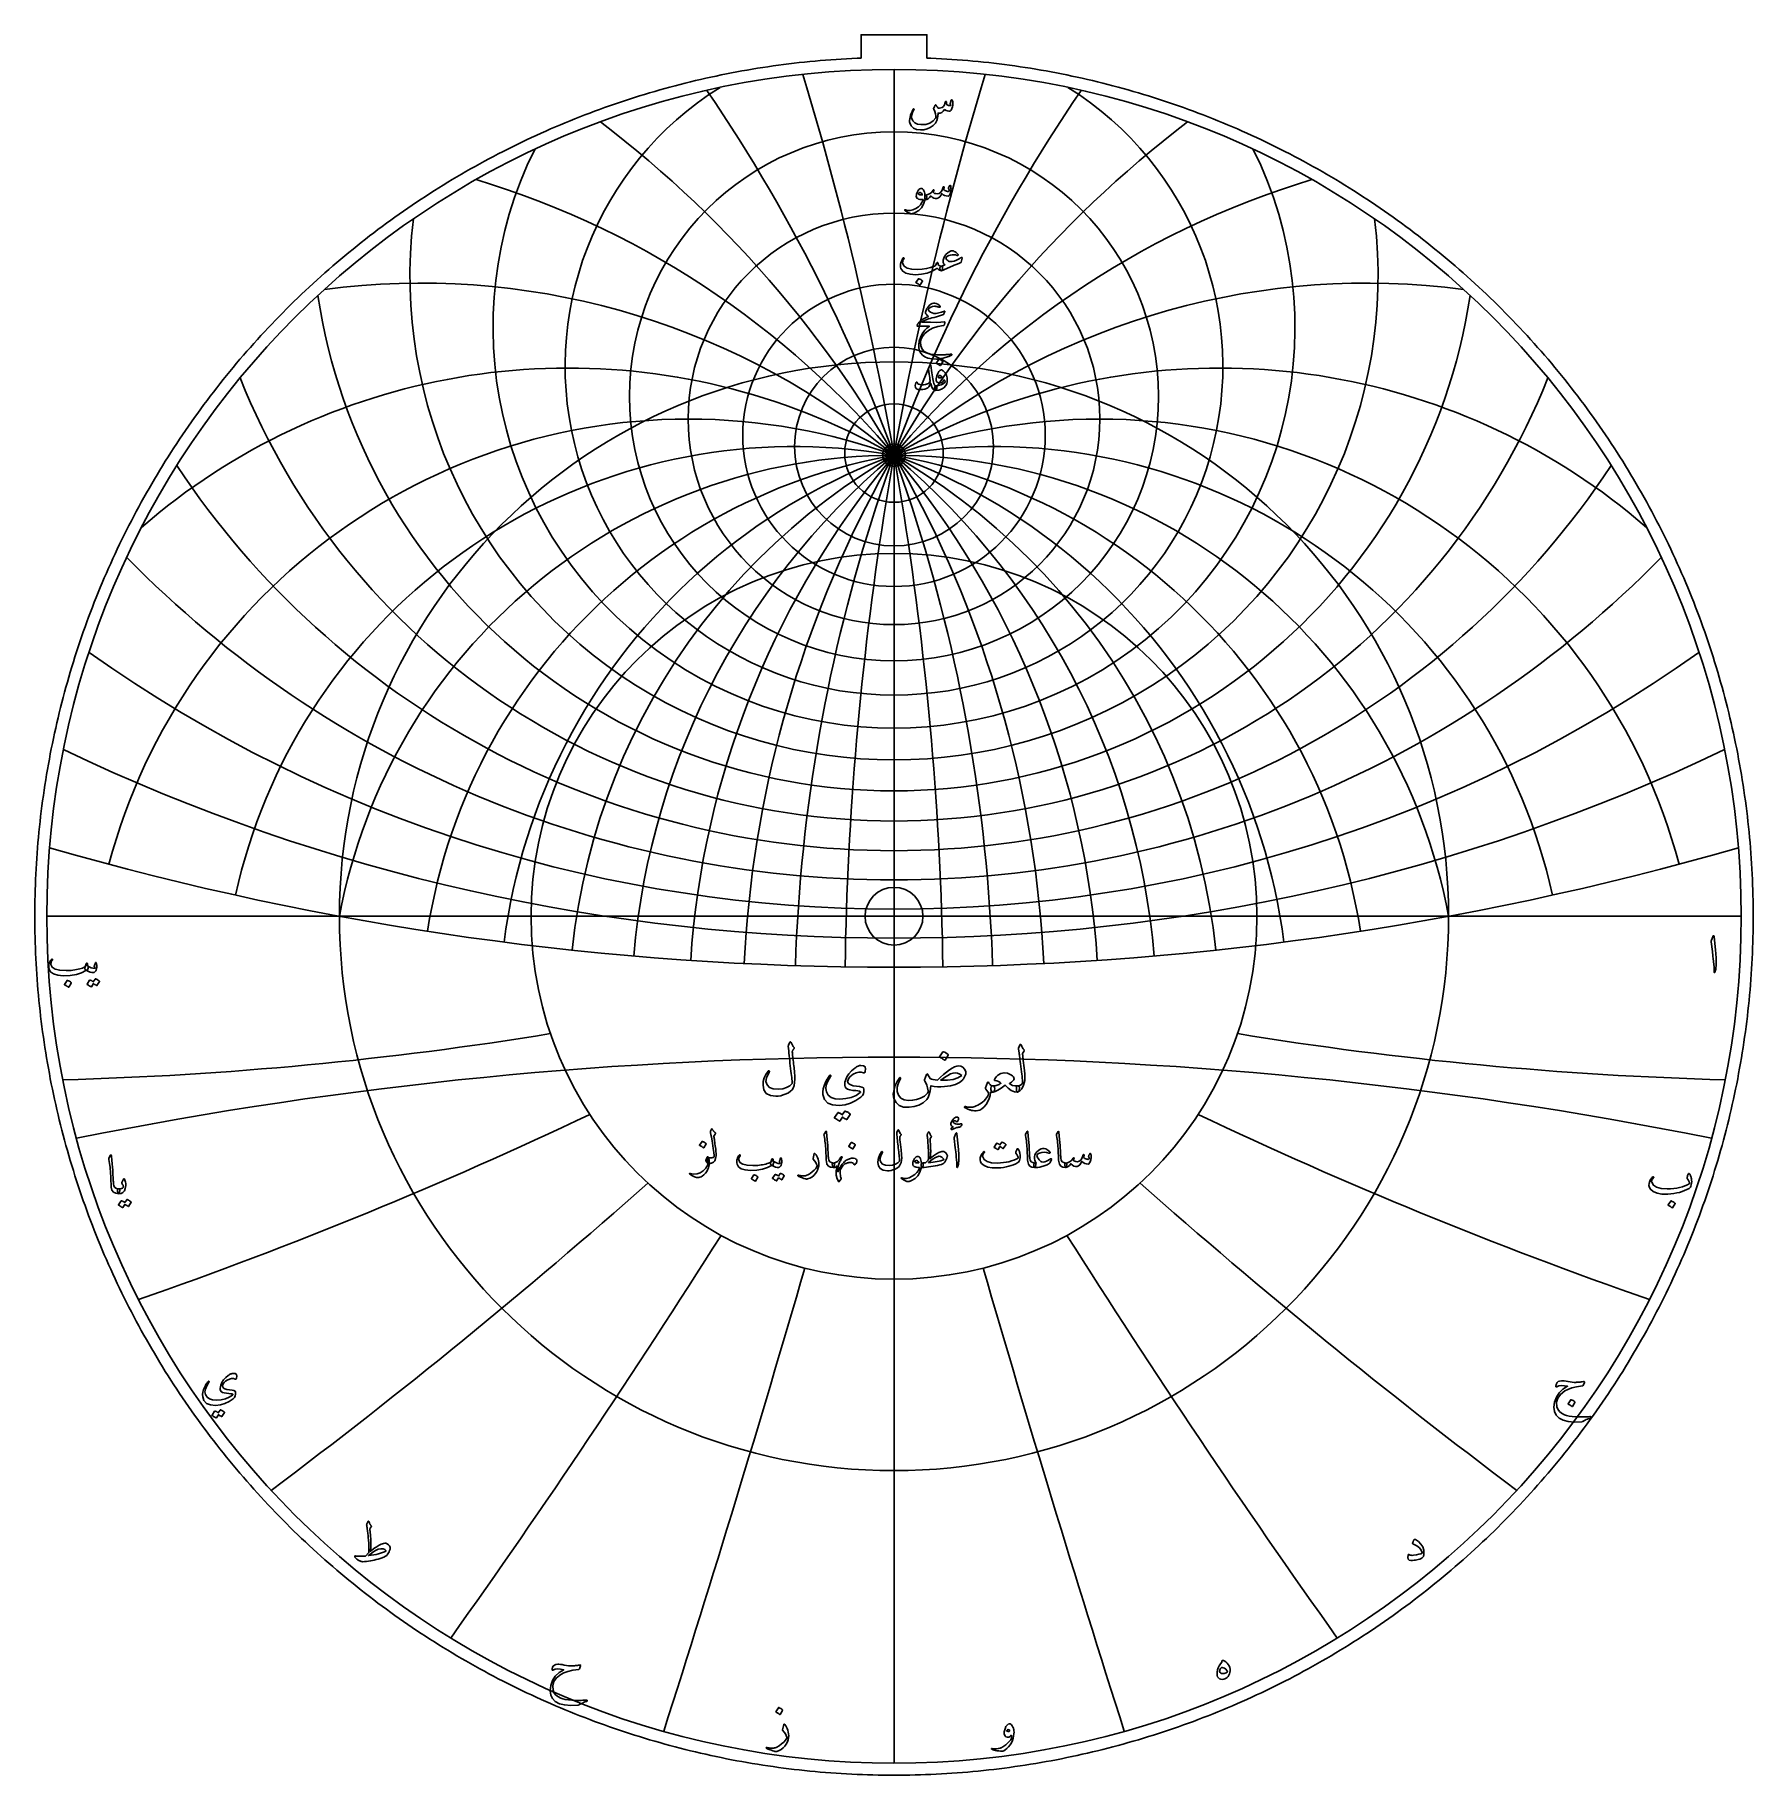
# Model space of a CAD drawing. Header units: millimetres. Extents: x -62 to 62, y -62 to 63.
import ezdxf

# ---------------------------------------------------------------- set-up
doc = ezdxf.new("R2010")
doc.units = ezdxf.units.MM
for name, color, linetype in [('CUT_INNER', 6, 'Continuous'), ('CUT_OUTER', 1, 'Continuous'), ('ENGRAVE', 7, 'Continuous'), ('ENGRAVE_FINE', 8, 'Continuous'), ('TEXT', 5, 'Continuous')]:
    doc.layers.add(name, color=color, linetype=linetype)

msp = doc.modelspace()

# ---------------------------------------------------------------- linework, layer by layer
at = {"layer": 'CUT_INNER'}
msp.add_circle((0, 0), 2.075, dxfattribs=at)
at = {"layer": 'CUT_OUTER'}
msp.add_lwpolyline([(61.6113, -0.378), (61.6079, -0.7561), (61.6021, -1.1341), (61.5939, -1.512), (61.5835, -1.89), (61.5708, -2.2678), (61.5557, -2.6455), (61.5383, -3.0232), (61.5186, -3.4007), (61.4966, -3.7781), (61.4722, -4.1554), (61.4456, -4.5325), (61.4166, -4.9094), (61.3853, -5.2862), (61.3517, -5.6627), (61.3158, -6.0391), (61.2776, -6.4152), (61.2371, -6.7911), (61.1943, -7.1667), (61.1491, -7.542), (61.1017, -7.9171), (61.052, -8.2919), (61, -8.6663), (60.9456, -9.0404), (60.889, -9.4142), (60.8301, -9.7876), (60.7689, -10.1607), (60.7054, -10.5334), (60.6396, -10.9057), (60.5716, -11.2775), (60.5012, -11.649), (60.4286, -12.02), (60.3537, -12.3906), (60.2766, -12.7606), (60.1971, -13.1303), (60.1154, -13.4994), (60.0315, -13.868), (59.9453, -14.2361), (59.8568, -14.6036), (59.7661, -14.9706), (59.6731, -15.3371), (59.5778, -15.7029), (59.4804, -16.0682), (59.3807, -16.4328), (59.2787, -16.7969), (59.1745, -17.1603), (59.0681, -17.5231), (58.9595, -17.8852), (58.8486, -18.2466), (58.7356, -18.6073), (58.6203, -18.9674), (58.5028, -19.3267), (58.3831, -19.6853), (58.2612, -20.0432), (58.1372, -20.4003), (58.0109, -20.7566), (57.8824, -21.1122), (57.7518, -21.4669), (57.619, -21.8209), (57.484, -22.174), (57.3469, -22.5263), (57.2076, -22.8778), (57.0661, -23.2284), (56.9225, -23.5781), (56.7768, -23.9269), (56.6289, -24.2748), (56.4789, -24.6218), (56.3267, -24.9679), (56.1725, -25.3131), (56.0161, -25.6573), (55.8576, -26.0005), (55.697, -26.3427), (55.5344, -26.684), (55.3696, -27.0242), (55.2027, -27.3635), (55.0338, -27.7017), (54.8628, -28.0388), (54.6897, -28.3749), (54.5146, -28.71), (54.3374, -29.0439), (54.1581, -29.3768), (53.9769, -29.7085), (53.7936, -30.0392), (53.6082, -30.3687), (53.4209, -30.6971), (53.2315, -31.0243), (53.0402, -31.3503), (52.8468, -31.6752), (52.6515, -31.9988), (52.4541, -32.3213), (52.2548, -32.6425), (52.0535, -32.9625), (51.8503, -33.2813), (51.6451, -33.5988), (51.438, -33.9151), (51.2289, -34.2301), (51.0179, -34.5438), (50.805, -34.8562), (50.5902, -35.1672), (50.3734, -35.477), (50.1548, -35.7854), (49.9343, -36.0925), (49.7119, -36.3982), (49.4876, -36.7025), (49.2615, -37.0055), (49.0335, -37.307), (48.8037, -37.6072), (48.572, -37.906), (48.3385, -38.2033), (48.1032, -38.4992), (47.866, -38.7936), (47.6271, -39.0866), (47.3864, -39.3781), (47.1439, -39.6681), (46.8996, -39.9566), (46.6535, -40.2436), (46.4057, -40.5291), (46.1562, -40.8131), (45.9049, -41.0955), (45.6519, -41.3764), (45.3971, -41.6558), (45.1407, -41.9335), (44.8825, -42.2097), (44.6227, -42.4843), (44.3612, -42.7573), (44.098, -43.0287), (43.8331, -43.2985), (43.5666, -43.5666), (43.2985, -43.8331), (43.0287, -44.098), (42.7573, -44.3612), (42.4843, -44.6227), (42.2097, -44.8825), (41.9335, -45.1407), (41.6558, -45.3971), (41.3764, -45.6519), (41.0955, -45.9049), (40.8131, -46.1562), (40.5291, -46.4057), (40.2436, -46.6535), (39.9566, -46.8996), (39.6681, -47.1439), (39.3781, -47.3864), (39.0866, -47.6271), (38.7936, -47.866), (38.4992, -48.1032), (38.2033, -48.3385), (37.906, -48.572), (37.6072, -48.8037), (37.307, -49.0335), (37.0055, -49.2615), (36.7025, -49.4876), (36.3982, -49.7119), (36.0925, -49.9343), (35.7854, -50.1548), (35.477, -50.3734), (35.1672, -50.5902), (34.8562, -50.805), (34.5438, -51.0179), (34.2301, -51.2289), (33.9151, -51.438), (33.5988, -51.6451), (33.2813, -51.8503), (32.9625, -52.0535), (32.6425, -52.2548), (32.3213, -52.4541), (31.9988, -52.6515), (31.6752, -52.8468), (31.3503, -53.0402), (31.0243, -53.2315), (30.6971, -53.4209), (30.3687, -53.6082), (30.0392, -53.7936), (29.7085, -53.9769), (29.3768, -54.1581), (29.0439, -54.3374), (28.71, -54.5146), (28.3749, -54.6897), (28.0388, -54.8628), (27.7017, -55.0338), (27.3635, -55.2027), (27.0242, -55.3696), (26.684, -55.5344), (26.3427, -55.697), (26.0005, -55.8576), (25.6573, -56.0161), (25.3131, -56.1725), (24.9679, -56.3267), (24.6218, -56.4789), (24.2748, -56.6289), (23.9269, -56.7768), (23.5781, -56.9225), (23.2284, -57.0661), (22.8778, -57.2076), (22.5263, -57.3469), (22.174, -57.484), (21.8209, -57.619), (21.4669, -57.7518), (21.1122, -57.8824), (20.7566, -58.0109), (20.4003, -58.1372), (20.0432, -58.2612), (19.6853, -58.3831), (19.3267, -58.5028), (18.9674, -58.6203), (18.6073, -58.7356), (18.2466, -58.8486), (17.8852, -58.9595), (17.5231, -59.0681), (17.1603, -59.1745), (16.7969, -59.2787), (16.4328, -59.3807), (16.0682, -59.4804), (15.7029, -59.5778), (15.3371, -59.6731), (14.9706, -59.7661), (14.6036, -59.8568), (14.2361, -59.9453), (13.868, -60.0315), (13.4994, -60.1154), (13.1303, -60.1971), (12.7606, -60.2766), (12.3906, -60.3537), (12.02, -60.4286), (11.649, -60.5012), (11.2775, -60.5716), (10.9057, -60.6396), (10.5334, -60.7054), (10.1607, -60.7689), (9.7876, -60.8301), (9.4142, -60.889), (9.0404, -60.9456), (8.6663, -61), (8.2919, -61.052), (7.9171, -61.1017), (7.542, -61.1491), (7.1667, -61.1943), (6.7911, -61.2371), (6.4152, -61.2776), (6.0391, -61.3158), (5.6627, -61.3517), (5.2862, -61.3853), (4.9094, -61.4166), (4.5325, -61.4456), (4.1554, -61.4722), (3.7781, -61.4966), (3.4007, -61.5186), (3.0232, -61.5383), (2.6455, -61.5557), (2.2678, -61.5708), (1.89, -61.5835), (1.512, -61.5939), (1.1341, -61.6021), (0.7561, -61.6079), (0.378, -61.6113), (0, -61.6125), (-0.378, -61.6113), (-0.7561, -61.6079), (-1.1341, -61.6021), (-1.512, -61.5939), (-1.89, -61.5835), (-2.2678, -61.5708), (-2.6455, -61.5557), (-3.0232, -61.5383), (-3.4007, -61.5186), (-3.7781, -61.4966), (-4.1554, -61.4722), (-4.5325, -61.4456), (-4.9094, -61.4166), (-5.2862, -61.3853), (-5.6627, -61.3517), (-6.0391, -61.3158), (-6.4152, -61.2776), (-6.7911, -61.2371), (-7.1667, -61.1943), (-7.542, -61.1491), (-7.9171, -61.1017), (-8.2919, -61.052), (-8.6663, -61), (-9.0404, -60.9456), (-9.4142, -60.889), (-9.7876, -60.8301), (-10.1607, -60.7689), (-10.5334, -60.7054), (-10.9057, -60.6396), (-11.2775, -60.5716), (-11.649, -60.5012), (-12.02, -60.4286), (-12.3906, -60.3537), (-12.7606, -60.2766), (-13.1303, -60.1971), (-13.4994, -60.1154), (-13.868, -60.0315), (-14.2361, -59.9453), (-14.6036, -59.8568), (-14.9706, -59.7661), (-15.3371, -59.6731), (-15.7029, -59.5778), (-16.0682, -59.4804), (-16.4328, -59.3807), (-16.7969, -59.2787), (-17.1603, -59.1745), (-17.5231, -59.0681), (-17.8852, -58.9595), (-18.2466, -58.8486), (-18.6073, -58.7356), (-18.9674, -58.6203), (-19.3267, -58.5028), (-19.6853, -58.3831), (-20.0432, -58.2612), (-20.4003, -58.1372), (-20.7566, -58.0109), (-21.1122, -57.8824), (-21.4669, -57.7518), (-21.8209, -57.619), (-22.174, -57.484), (-22.5263, -57.3469), (-22.8778, -57.2076), (-23.2284, -57.0661), (-23.5781, -56.9225), (-23.9269, -56.7768), (-24.2748, -56.6289), (-24.6218, -56.4789), (-24.9679, -56.3267), (-25.3131, -56.1725), (-25.6573, -56.0161), (-26.0005, -55.8576), (-26.3427, -55.697), (-26.684, -55.5344), (-27.0242, -55.3696), (-27.3635, -55.2027), (-27.7017, -55.0338), (-28.0388, -54.8628), (-28.3749, -54.6897), (-28.71, -54.5146), (-29.0439, -54.3374), (-29.3768, -54.1581), (-29.7085, -53.9769), (-30.0392, -53.7936), (-30.3687, -53.6082), (-30.6971, -53.4209), (-31.0243, -53.2315), (-31.3503, -53.0402), (-31.6752, -52.8468), (-31.9988, -52.6515), (-32.3213, -52.4541), (-32.6425, -52.2548), (-32.9625, -52.0535), (-33.2813, -51.8503), (-33.5988, -51.6451), (-33.9151, -51.438), (-34.2301, -51.2289), (-34.5438, -51.0179), (-34.8562, -50.805), (-35.1672, -50.5902), (-35.477, -50.3734), (-35.7854, -50.1548), (-36.0925, -49.9343), (-36.3982, -49.7119), (-36.7025, -49.4876), (-37.0055, -49.2615), (-37.307, -49.0335), (-37.6072, -48.8037), (-37.906, -48.572), (-38.2033, -48.3385), (-38.4992, -48.1032), (-38.7936, -47.866), (-39.0866, -47.6271), (-39.3781, -47.3864), (-39.6681, -47.1439), (-39.9566, -46.8996), (-40.2436, -46.6535), (-40.5291, -46.4057), (-40.8131, -46.1562), (-41.0955, -45.9049), (-41.3764, -45.6519), (-41.6558, -45.3971), (-41.9335, -45.1407), (-42.2097, -44.8825), (-42.4843, -44.6227), (-42.7573, -44.3612), (-43.0287, -44.098), (-43.2985, -43.8331), (-43.5666, -43.5666), (-43.8331, -43.2985), (-44.098, -43.0287), (-44.3612, -42.7573), (-44.6227, -42.4843), (-44.8825, -42.2097), (-45.1407, -41.9335), (-45.3971, -41.6558), (-45.6519, -41.3764), (-45.9049, -41.0955), (-46.1562, -40.8131), (-46.4057, -40.5291), (-46.6535, -40.2436), (-46.8996, -39.9566), (-47.1439, -39.6681), (-47.3864, -39.3781), (-47.6271, -39.0866), (-47.866, -38.7936), (-48.1032, -38.4992), (-48.3385, -38.2033), (-48.572, -37.906), (-48.8037, -37.6072), (-49.0335, -37.307), (-49.2615, -37.0055), (-49.4876, -36.7025), (-49.7119, -36.3982), (-49.9343, -36.0925), (-50.1548, -35.7854), (-50.3734, -35.477), (-50.5902, -35.1672), (-50.805, -34.8562), (-51.0179, -34.5438), (-51.2289, -34.2301), (-51.438, -33.9151), (-51.6451, -33.5988), (-51.8503, -33.2813), (-52.0535, -32.9625), (-52.2548, -32.6425), (-52.4541, -32.3213), (-52.6515, -31.9988), (-52.8468, -31.6752), (-53.0402, -31.3503), (-53.2315, -31.0243), (-53.4209, -30.6971), (-53.6082, -30.3687), (-53.7936, -30.0392), (-53.9769, -29.7085), (-54.1581, -29.3768), (-54.3374, -29.0439), (-54.5146, -28.71), (-54.6897, -28.3749), (-54.8628, -28.0388), (-55.0338, -27.7017), (-55.2027, -27.3635), (-55.3696, -27.0242), (-55.5344, -26.684), (-55.697, -26.3427), (-55.8576, -26.0005), (-56.0161, -25.6573), (-56.1725, -25.3131), (-56.3267, -24.9679), (-56.4789, -24.6218), (-56.6289, -24.2748), (-56.7768, -23.9269), (-56.9225, -23.5781), (-57.0661, -23.2284), (-57.2076, -22.8778), (-57.3469, -22.5263), (-57.484, -22.174), (-57.619, -21.8209), (-57.7518, -21.4669), (-57.8824, -21.1122), (-58.0109, -20.7566), (-58.1372, -20.4003), (-58.2612, -20.0432), (-58.3831, -19.6853), (-58.5028, -19.3267), (-58.6203, -18.9674), (-58.7356, -18.6073), (-58.8486, -18.2466), (-58.9595, -17.8852), (-59.0681, -17.5231), (-59.1745, -17.1603), (-59.2787, -16.7969), (-59.3807, -16.4328), (-59.4804, -16.0682), (-59.5778, -15.7029), (-59.6731, -15.3371), (-59.7661, -14.9706), (-59.8568, -14.6036), (-59.9453, -14.2361), (-60.0315, -13.868), (-60.1154, -13.4994), (-60.1971, -13.1303), (-60.2766, -12.7606), (-60.3537, -12.3906), (-60.4286, -12.02), (-60.5012, -11.649), (-60.5716, -11.2775), (-60.6396, -10.9057), (-60.7054, -10.5334), (-60.7689, -10.1607), (-60.8301, -9.7876), (-60.889, -9.4142), (-60.9456, -9.0404), (-61, -8.6663), (-61.052, -8.2919), (-61.1017, -7.9171), (-61.1491, -7.542), (-61.1943, -7.1667), (-61.2371, -6.7911), (-61.2776, -6.4152), (-61.3158, -6.0391), (-61.3517, -5.6627), (-61.3853, -5.2862), (-61.4166, -4.9094), (-61.4456, -4.5325), (-61.4722, -4.1554), (-61.4966, -3.7781), (-61.5186, -3.4007), (-61.5383, -3.0232), (-61.5557, -2.6455), (-61.5708, -2.2678), (-61.5835, -1.89), (-61.5939, -1.512), (-61.6021, -1.1341), (-61.6079, -0.7561), (-61.6113, -0.378), (-61.6125, 0), (-61.6113, 0.378), (-61.6079, 0.7561), (-61.6021, 1.1341), (-61.5939, 1.512), (-61.5835, 1.89), (-61.5708, 2.2678), (-61.5557, 2.6455), (-61.5383, 3.0232), (-61.5186, 3.4007), (-61.4966, 3.7781), (-61.4722, 4.1554), (-61.4456, 4.5325), (-61.4166, 4.9094), (-61.3853, 5.2862), (-61.3517, 5.6627), (-61.3158, 6.0391), (-61.2776, 6.4152), (-61.2371, 6.7911), (-61.1943, 7.1667), (-61.1491, 7.542), (-61.1017, 7.9171), (-61.052, 8.2919), (-61, 8.6663), (-60.9456, 9.0404), (-60.889, 9.4142), (-60.8301, 9.7876), (-60.7689, 10.1607), (-60.7054, 10.5334), (-60.6396, 10.9057), (-60.5716, 11.2775), (-60.5012, 11.649), (-60.4286, 12.02), (-60.3537, 12.3906), (-60.2766, 12.7606), (-60.1971, 13.1303), (-60.1154, 13.4994), (-60.0315, 13.868), (-59.9453, 14.2361), (-59.8568, 14.6036), (-59.7661, 14.9706), (-59.6731, 15.3371), (-59.5778, 15.7029), (-59.4804, 16.0682), (-59.3807, 16.4328), (-59.2787, 16.7969), (-59.1745, 17.1603), (-59.0681, 17.5231), (-58.9595, 17.8852), (-58.8486, 18.2466), (-58.7356, 18.6073), (-58.6203, 18.9674), (-58.5028, 19.3267), (-58.3831, 19.6853), (-58.2612, 20.0432), (-58.1372, 20.4003), (-58.0109, 20.7566), (-57.8824, 21.1122), (-57.7518, 21.4669), (-57.619, 21.8209), (-57.484, 22.174), (-57.3469, 22.5263), (-57.2076, 22.8778), (-57.0661, 23.2284), (-56.9225, 23.5781), (-56.7768, 23.9269), (-56.6289, 24.2748), (-56.4789, 24.6218), (-56.3267, 24.9679), (-56.1725, 25.3131), (-56.0161, 25.6573), (-55.8576, 26.0005), (-55.697, 26.3427), (-55.5344, 26.684), (-55.3696, 27.0242), (-55.2027, 27.3635), (-55.0338, 27.7017), (-54.8628, 28.0388), (-54.6897, 28.3749), (-54.5146, 28.71), (-54.3374, 29.0439), (-54.1581, 29.3768), (-53.9769, 29.7085), (-53.7936, 30.0392), (-53.6082, 30.3687), (-53.4209, 30.6971), (-53.2315, 31.0243), (-53.0402, 31.3503), (-52.8468, 31.6752), (-52.6515, 31.9988), (-52.4541, 32.3213), (-52.2548, 32.6425), (-52.0535, 32.9625), (-51.8503, 33.2813), (-51.6451, 33.5988), (-51.438, 33.9151), (-51.2289, 34.2301), (-51.0179, 34.5438), (-50.805, 34.8562), (-50.5902, 35.1672), (-50.3734, 35.477), (-50.1548, 35.7854), (-49.9343, 36.0925), (-49.7119, 36.3982), (-49.4876, 36.7025), (-49.2615, 37.0055), (-49.0335, 37.307), (-48.8037, 37.6072), (-48.572, 37.906), (-48.3385, 38.2033), (-48.1032, 38.4992), (-47.866, 38.7936), (-47.6271, 39.0866), (-47.3864, 39.3781), (-47.1439, 39.6681), (-46.8996, 39.9566), (-46.6535, 40.2436), (-46.4057, 40.5291), (-46.1562, 40.8131), (-45.9049, 41.0955), (-45.6519, 41.3764), (-45.3971, 41.6558), (-45.1407, 41.9335), (-44.8825, 42.2097), (-44.6227, 42.4843), (-44.3612, 42.7573), (-44.098, 43.0287), (-43.8331, 43.2985), (-43.5666, 43.5666), (-43.2985, 43.8331), (-43.0287, 44.098), (-42.7573, 44.3612), (-42.4843, 44.6227), (-42.2097, 44.8825), (-41.9335, 45.1407), (-41.6558, 45.3971), (-41.3764, 45.6519), (-41.0955, 45.9049), (-40.8131, 46.1562), (-40.5291, 46.4057), (-40.2436, 46.6535), (-39.9566, 46.8996), (-39.6681, 47.1439), (-39.3781, 47.3864), (-39.0866, 47.6271), (-38.7936, 47.866), (-38.4992, 48.1032), (-38.2033, 48.3385), (-37.906, 48.572), (-37.6072, 48.8037), (-37.307, 49.0335), (-37.0055, 49.2615), (-36.7025, 49.4876), (-36.3982, 49.7119), (-36.0925, 49.9343), (-35.7854, 50.1548), (-35.477, 50.3734), (-35.1672, 50.5902), (-34.8562, 50.805), (-34.5438, 51.0179), (-34.2301, 51.2289), (-33.9151, 51.438), (-33.5988, 51.6451), (-33.2813, 51.8503), (-32.9625, 52.0535), (-32.6425, 52.2548), (-32.3213, 52.4541), (-31.9988, 52.6515), (-31.6752, 52.8468), (-31.3503, 53.0402), (-31.0243, 53.2315), (-30.6971, 53.4209), (-30.3687, 53.6082), (-30.0392, 53.7936), (-29.7085, 53.9769), (-29.3768, 54.1581), (-29.0439, 54.3374), (-28.71, 54.5146), (-28.3749, 54.6897), (-28.0388, 54.8628), (-27.7017, 55.0338), (-27.3635, 55.2027), (-27.0242, 55.3696), (-26.684, 55.5344), (-26.3427, 55.697), (-26.0005, 55.8576), (-25.6573, 56.0161), (-25.3131, 56.1725), (-24.9679, 56.3267), (-24.6218, 56.4789), (-24.2748, 56.6289), (-23.9269, 56.7768), (-23.5781, 56.9225), (-23.2284, 57.0661), (-22.8778, 57.2076), (-22.5263, 57.3469), (-22.174, 57.484), (-21.8209, 57.619), (-21.4669, 57.7518), (-21.1122, 57.8824), (-20.7566, 58.0109), (-20.4003, 58.1372), (-20.0432, 58.2612), (-19.6853, 58.3831), (-19.3267, 58.5028), (-18.9674, 58.6203), (-18.6073, 58.7356), (-18.2466, 58.8486), (-17.8852, 58.9595), (-17.5231, 59.0681), (-17.1603, 59.1745), (-16.7969, 59.2787), (-16.4328, 59.3807), (-16.0682, 59.4804), (-15.7029, 59.5778), (-15.3371, 59.6731), (-14.9706, 59.7661), (-14.6036, 59.8568), (-14.2361, 59.9453), (-13.868, 60.0315), (-13.4994, 60.1154), (-13.1303, 60.1971), (-12.7606, 60.2766), (-12.3906, 60.3537), (-12.02, 60.4286), (-11.649, 60.5012), (-11.2775, 60.5716), (-10.9057, 60.6396), (-10.5334, 60.7054), (-10.1607, 60.7689), (-9.7876, 60.8301), (-9.4142, 60.889), (-9.0404, 60.9456), (-8.6663, 61), (-8.2919, 61.052), (-7.9171, 61.1017), (-7.542, 61.1491), (-7.1667, 61.1943), (-6.7911, 61.2371), (-6.4152, 61.2776), (-6.0391, 61.3158), (-5.6627, 61.3517), (-5.2862, 61.3853), (-4.9094, 61.4166), (-4.5325, 61.4456), (-4.1554, 61.4722), (-3.7781, 61.4966), (-3.4007, 61.5186), (-3.0232, 61.5383), (-2.6455, 61.5557), (-2.3625, 61.567), (-2.3625, 63.2325), (2.3625, 63.2325), (2.3625, 61.567), (2.6455, 61.5557), (3.0232, 61.5383), (3.4007, 61.5186), (3.7781, 61.4966), (4.1554, 61.4722), (4.5325, 61.4456), (4.9094, 61.4166), (5.2862, 61.3853), (5.6627, 61.3517), (6.0391, 61.3158), (6.4152, 61.2776), (6.7911, 61.2371), (7.1667, 61.1943), (7.542, 61.1491), (7.9171, 61.1017), (8.2919, 61.052), (8.6663, 61), (9.0404, 60.9456), (9.4142, 60.889), (9.7876, 60.8301), (10.1607, 60.7689), (10.5334, 60.7054), (10.9057, 60.6396), (11.2775, 60.5716), (11.649, 60.5012), (12.02, 60.4286), (12.3906, 60.3537), (12.7606, 60.2766), (13.1303, 60.1971), (13.4994, 60.1154), (13.868, 60.0315), (14.2361, 59.9453), (14.6036, 59.8568), (14.9706, 59.7661), (15.3371, 59.6731), (15.7029, 59.5778), (16.0682, 59.4804), (16.4328, 59.3807), (16.7969, 59.2787), (17.1603, 59.1745), (17.5231, 59.0681), (17.8852, 58.9595), (18.2466, 58.8486), (18.6073, 58.7356), (18.9674, 58.6203), (19.3267, 58.5028), (19.6853, 58.3831), (20.0432, 58.2612), (20.4003, 58.1372), (20.7566, 58.0109), (21.1122, 57.8824), (21.4669, 57.7518), (21.8209, 57.619), (22.174, 57.484), (22.5263, 57.3469), (22.8778, 57.2076), (23.2284, 57.0661), (23.5781, 56.9225), (23.9269, 56.7768), (24.2748, 56.6289), (24.6218, 56.4789), (24.9679, 56.3267), (25.3131, 56.1725), (25.6573, 56.0161), (26.0005, 55.8576), (26.3427, 55.697), (26.684, 55.5344), (27.0242, 55.3696), (27.3635, 55.2027), (27.7017, 55.0338), (28.0388, 54.8628), (28.3749, 54.6897), (28.71, 54.5146), (29.0439, 54.3374), (29.3768, 54.1581), (29.7085, 53.9769), (30.0392, 53.7936), (30.3687, 53.6082), (30.6971, 53.4209), (31.0243, 53.2315), (31.3503, 53.0402), (31.6752, 52.8468), (31.9988, 52.6515), (32.3213, 52.4541), (32.6425, 52.2548), (32.9625, 52.0535), (33.2813, 51.8503), (33.5988, 51.6451), (33.9151, 51.438), (34.2301, 51.2289), (34.5438, 51.0179), (34.8562, 50.805), (35.1672, 50.5902), (35.477, 50.3734), (35.7854, 50.1548), (36.0925, 49.9343), (36.3982, 49.7119), (36.7025, 49.4876), (37.0055, 49.2615), (37.307, 49.0335), (37.6072, 48.8037), (37.906, 48.572), (38.2033, 48.3385), (38.4992, 48.1032), (38.7936, 47.866), (39.0866, 47.6271), (39.3781, 47.3864), (39.6681, 47.1439), (39.9566, 46.8996), (40.2436, 46.6535), (40.5291, 46.4057), (40.8131, 46.1562), (41.0955, 45.9049), (41.3764, 45.6519), (41.6558, 45.3971), (41.9335, 45.1407), (42.2097, 44.8825), (42.4843, 44.6227), (42.7573, 44.3612), (43.0287, 44.098), (43.2985, 43.8331), (43.5666, 43.5666), (43.8331, 43.2985), (44.098, 43.0287), (44.3612, 42.7573), (44.6227, 42.4843), (44.8825, 42.2097), (45.1407, 41.9335), (45.3971, 41.6558), (45.6519, 41.3764), (45.9049, 41.0955), (46.1562, 40.8131), (46.4057, 40.5291), (46.6535, 40.2436), (46.8996, 39.9566), (47.1439, 39.6681), (47.3864, 39.3781), (47.6271, 39.0866), (47.866, 38.7936), (48.1032, 38.4992), (48.3385, 38.2033), (48.572, 37.906), (48.8037, 37.6072), (49.0335, 37.307), (49.2615, 37.0055), (49.4876, 36.7025), (49.7119, 36.3982), (49.9343, 36.0925), (50.1548, 35.7854), (50.3734, 35.477), (50.5902, 35.1672), (50.805, 34.8562), (51.0179, 34.5438), (51.2289, 34.2301), (51.438, 33.9151), (51.6451, 33.5988), (51.8503, 33.2813), (52.0535, 32.9625), (52.2548, 32.6425), (52.4541, 32.3213), (52.6515, 31.9988), (52.8468, 31.6752), (53.0402, 31.3503), (53.2315, 31.0243), (53.4209, 30.6971), (53.6082, 30.3687), (53.7936, 30.0392), (53.9769, 29.7085), (54.1581, 29.3768), (54.3374, 29.0439), (54.5146, 28.71), (54.6897, 28.3749), (54.8628, 28.0388), (55.0338, 27.7017), (55.2027, 27.3635), (55.3696, 27.0242), (55.5344, 26.684), (55.697, 26.3427), (55.8576, 26.0005), (56.0161, 25.6573), (56.1725, 25.3131), (56.3267, 24.9679), (56.4789, 24.6218), (56.6289, 24.2748), (56.7768, 23.9269), (56.9225, 23.5781), (57.0661, 23.2284), (57.2076, 22.8778), (57.3469, 22.5263), (57.484, 22.174), (57.619, 21.8209), (57.7518, 21.4669), (57.8824, 21.1122), (58.0109, 20.7566), (58.1372, 20.4003), (58.2612, 20.0432), (58.3831, 19.6853), (58.5028, 19.3267), (58.6203, 18.9674), (58.7356, 18.6073), (58.8486, 18.2466), (58.9595, 17.8852), (59.0681, 17.5231), (59.1745, 17.1603), (59.2787, 16.7969), (59.3807, 16.4328), (59.4804, 16.0682), (59.5778, 15.7029), (59.6731, 15.3371), (59.7661, 14.9706), (59.8568, 14.6036), (59.9453, 14.2361), (60.0315, 13.868), (60.1154, 13.4994), (60.1971, 13.1303), (60.2766, 12.7606), (60.3537, 12.3906), (60.4286, 12.02), (60.5012, 11.649), (60.5716, 11.2775), (60.6396, 10.9057), (60.7054, 10.5334), (60.7689, 10.1607), (60.8301, 9.7876), (60.889, 9.4142), (60.9456, 9.0404), (61, 8.6663), (61.052, 8.2919), (61.1017, 7.9171), (61.1491, 7.542), (61.1943, 7.1667), (61.2371, 6.7911), (61.2776, 6.4152), (61.3158, 6.0391), (61.3517, 5.6627), (61.3853, 5.2862), (61.4166, 4.9094), (61.4456, 4.5325), (61.4722, 4.1554), (61.4966, 3.7781), (61.5186, 3.4007), (61.5383, 3.0232), (61.5557, 2.6455), (61.5708, 2.2678), (61.5835, 1.89), (61.5939, 1.512), (61.6021, 1.1341), (61.6079, 0.7561), (61.6113, 0.378), (61.6125, 0)], close=True, dxfattribs=at)
at = {"layer": 'ENGRAVE'}
for points in [[(0, -60.75), (0, 60.75)], [(-60.75, 0), (60.75, 0)], [(0, -60.75), (0, -26.0306)]]:
    msp.add_lwpolyline(points, dxfattribs=at)
for centre, radius in [((0, 0), 60.75), ((0, 37.3003), 18.9678), ((0, 35.6827), 14.7606), ((0, 34.5016), 10.8432), ((0, 33.6961), 7.1251), ((0, 0), 39.7663), ((0, 33.2273), 3.5323), ((0, 33.0733), 0.81), ((0, 0), 26.0306)]:
    msp.add_circle(centre, radius, dxfattribs=at)
for centre, radius, start, end in [((0, 39.4455), 23.5803, 121.94268, 58.05732), ((0, 42.2533), 28.7545, 153.65381, 26.34619), ((0, 45.9267), 34.7114, 173.219798, 6.780202), ((0, 50.7784), 41.7802, 188.586062, 351.413938), ((0, 57.3122), 50.4791, 201.730478, 338.269522), ((0, -7.3702), 40.4435, 10.5, 169.5), ((0, -7.3702), 40.4435, 10.5, 169.5), ((0, 66.3875), 61.6809, 213.509107, 326.490893), ((0, 79.5933), 76.9869, 224.379993, 315.620007), ((0, 100.2196), 99.6991, 234.620412, 305.379588), ((0, 136.3505), 137.9129, 244.413609, 295.586391), ((0, 214.5598), 218.2138, 253.889902, 286.110098), ((-66.6163, 248.6155), 260.4396, 271.542246, 279.276887), ((66.6163, 248.6155), 260.4396, 260.723113, 268.457754), ((-160.8221, 278.552), 324.0931, 289.212155, 295.399868), ((160.8221, 278.552), 324.0931, 244.600132, 250.787845), ((-303.1846, 303.1846), 430.6078, 306.89637, 311.537155), ((303.1846, 303.1846), 430.6078, 228.462845, 233.10363), ((-556.901, 321.527), 644.2823, 324.5914659, 327.6853225), ((556.901, 321.527), 644.2823, 212.3146775, 215.4085341), ((-1242.1716, 332.8389), 1286.6053, 342.2938898, 343.8408182), ((1242.1716, 332.8389), 1286.6053, 196.1591818, 197.7061102)]:
    msp.add_arc(centre, radius, start, end, dxfattribs=at)
at = {"layer": 'ENGRAVE_FINE'}
for centre, radius, start, end in [((-229.3667, -7.3702), 232.905, 0.921191, 16.91577), ((-229.3667, -7.3702), 232.905, 0.921191, 16.91577), ((229.3667, -7.3702), 232.905, 163.08423, 179.078809), ((229.3667, -7.3702), 232.905, 163.08423, 179.078809), ((-111.1177, -7.3702), 118.249, 1.85647, 34.28996), ((-111.1177, -7.3702), 118.249, 1.85647, 34.28996), ((111.1177, -7.3702), 118.249, 145.71004, 178.14353), ((111.1177, -7.3702), 118.249, 145.71004, 178.14353), ((-70.0503, -7.3702), 80.8871, 2.820797, 52.715164), ((-70.0503, -7.3702), 80.8871, 2.820797, 52.715164), ((70.0503, -7.3702), 80.8871, 127.284836, 177.179203), ((70.0503, -7.3702), 80.8871, 127.284836, 177.179203), ((-48.1987, -7.3702), 62.919, 3.830991, 73.150785), ((-48.1987, -7.3702), 62.919, 3.830991, 73.150785), ((48.1987, -7.3702), 62.919, 106.849215, 176.169009), ((48.1987, -7.3702), 62.919, 106.849215, 176.169009), ((-33.9362, -7.3702), 52.7953, 4.906978, 97.517061), ((-33.9362, -7.3702), 52.7953, 4.906978, 97.517061), ((33.9362, -7.3702), 52.7953, 82.482939, 175.093022), ((33.9362, -7.3702), 52.7953, 82.482939, 175.093022), ((-23.3501, -7.3702), 46.7002, 6.073508, 130.968201), ((-23.3501, -7.3702), 46.7002, 6.073508, 130.968201), ((23.3501, -7.3702), 46.7002, 49.031799, 173.926492), ((23.3501, -7.3702), 46.7002, 49.031799, 173.926492), ((-14.7202, -7.3702), 43.0391, 7.362676, 165.047776), ((-14.7202, -7.3702), 43.0391, 7.362676, 165.047776), ((14.7202, -7.3702), 43.0391, 14.952224, 172.637324), ((14.7202, -7.3702), 43.0391, 14.952224, 172.637324), ((-7.1313, -7.3702), 41.0674, 8.817841, 167.50125), ((-7.1313, -7.3702), 41.0674, 8.817841, 167.50125), ((7.1313, -7.3702), 41.0674, 12.49875, 171.182159), ((7.1313, -7.3702), 41.0674, 12.49875, 171.182159), ((0, -308.408), 298.3086, 78.665673, 101.334327)]:
    msp.add_arc(centre, radius, start, end, dxfattribs=at)
at = {"layer": 'TEXT'}
for points in [[(4.0993, 58.5374), (4.1056, 58.5532), (4.1137, 58.5644), (4.1236, 58.5711), (4.1352, 58.5734), (4.1503, 58.5716), (4.1631, 58.5662), (4.1736, 58.5572), (4.182, 58.5446), (4.2024, 58.4997), (4.217, 58.444), (4.2257, 58.3776), (4.2287, 58.3003), (4.2208, 58.1741), (4.1972, 58.0542), (4.1579, 57.9406), (4.1029, 57.8333), (4.084, 57.8074), (4.0634, 57.7875), (4.0409, 57.7733), (4.0167, 57.765), (3.9289, 57.7594), (3.8344, 57.7749), (3.7331, 57.8115), (3.6251, 57.8692), (3.5341, 57.7446), (3.4266, 57.6617), (3.3024, 57.6206), (3.1616, 57.6213), (3.157, 57.5455), (3.1504, 57.4726), (3.1417, 57.4027), (3.1311, 57.3357), (3.1184, 57.2711), (3.1037, 57.2086), (3.087, 57.1481), (3.0682, 57.0896), (3.0246, 56.984), (2.9658, 56.8866), (2.8917, 56.7972), (2.8023, 56.7159), (2.5933, 56.5767), (2.3721, 56.4788), (2.1388, 56.4222), (1.8934, 56.4069), (1.617, 56.4444), (1.3985, 56.5426), (1.2379, 56.7013), (1.1353, 56.9207), (1.1214, 56.9997), (1.1191, 57.0932), (1.1286, 57.2009), (1.1497, 57.3231), (1.1836, 57.4569), (1.2314, 57.5961), (1.2932, 57.7407), (1.3688, 57.8907), (1.3749, 57.9002), (1.3823, 57.9069), (1.3911, 57.911), (1.4012, 57.9123), (1.4113, 57.9114), (1.42, 57.9087), (1.4274, 57.9042), (1.4335, 57.8979), (1.4375, 57.8887), (1.4389, 57.8791), (1.4375, 57.869), (1.4335, 57.8584), (1.3374, 57.6588), (1.2754, 57.4946), (1.2476, 57.366), (1.2539, 57.2728), (1.3446, 57.0673), (1.4874, 56.918), (1.6823, 56.8248), (1.9293, 56.7878), (2.2747, 56.8098), (2.567, 56.8974), (2.8064, 57.0505), (2.9928, 57.2692), (2.9921, 57.4134), (2.9685, 57.5656), (2.922, 57.7259), (2.8526, 57.8943), (2.8439, 57.9114), (2.8392, 57.9267), (2.8385, 57.9401), (2.8419, 57.9518), (2.8612, 57.9919), (2.8796, 58.0295), (2.8971, 58.0647), (2.9137, 58.0973), (2.9294, 58.1271), (2.9443, 58.1535), (2.9582, 58.1765), (2.9712, 58.1961), (2.9786, 58.2044), (2.9865, 58.2078), (2.9948, 58.2062), (3.0035, 58.1997), (3.008, 58.1948), (3.0143, 58.1871), (3.0224, 58.1768), (3.0323, 58.1638), (3.0435, 58.1481), (3.0556, 58.1297), (3.0687, 58.1086), (3.0826, 58.0848), (3.1109, 58.0389), (3.1347, 58.0057), (3.154, 57.9851), (3.1688, 57.977), (3.2622, 57.9691), (3.3556, 57.9851), (3.449, 58.0248), (3.5424, 58.0883), (3.5764, 58.1306), (3.6098, 58.1997), (3.6428, 58.2958), (3.6754, 58.4189), (3.6785, 58.4306), (3.6844, 58.4404), (3.6929, 58.4485), (3.7041, 58.4548), (3.7147, 58.4588), (3.7248, 58.4602), (3.7344, 58.4588), (3.7436, 58.4548), (3.7573, 58.4323), (3.7625, 58.3901), (3.7591, 58.3282), (3.7472, 58.2464), (3.8198, 58.202), (3.8972, 58.1728), (3.9796, 58.1589), (4.067, 58.1602), (4.0659, 58.1865), (4.0625, 58.2078), (4.0569, 58.2242), (4.049, 58.2356), (4.04, 58.2464), (4.0346, 58.2572), (4.0329, 58.268), (4.0346, 58.2788)], [(4.0149, 52.4325), (4.0227, 52.4379), (4.032, 52.4361), (4.0425, 52.4271), (4.0544, 52.4109), (4.0672, 52.3835), (4.0769, 52.3445), (4.0834, 52.2937), (4.0867, 52.2313), (4.0879, 52.1604), (4.084, 52.0912), (4.0753, 52.0238), (4.0616, 51.9583), (4.0216, 51.8307), (3.9772, 51.7391), (3.9282, 51.6834), (3.8748, 51.6637), (3.7484, 51.6711), (3.6314, 51.7041), (3.5238, 51.7627), (3.4257, 51.8469), (3.3583, 51.7142), (3.2784, 51.6107), (3.1859, 51.5363), (3.0808, 51.4912), (2.9705, 51.4813), (2.8589, 51.5092), (2.746, 51.5747), (2.6317, 51.678), (2.5392, 51.5601), (2.4485, 51.4759), (2.3595, 51.4254), (2.2724, 51.4086), (2.2549, 51.4184), (2.2383, 51.4481), (2.2226, 51.4975), (2.2077, 51.5667), (2.2024, 51.6349), (2.2113, 51.6852), (2.2347, 51.7175), (2.2724, 51.7319), (2.4381, 51.7694), (2.5832, 51.8424), (2.7076, 51.9508), (2.8113, 52.0948), (2.8169, 52.1026), (2.823, 52.1083), (2.8295, 52.1116), (2.8365, 52.1127), (2.845, 52.1118), (2.8526, 52.1092), (2.8594, 52.1047), (2.8652, 52.0984), (2.8686, 52.0791), (2.8607, 52.0463), (2.8416, 52), (2.8113, 51.9403), (2.8511, 51.8943), (2.9128, 51.8604), (2.9966, 51.8386), (3.1023, 51.8289), (3.2341, 51.8565), (3.3493, 51.9466), (3.4479, 52.099), (3.5299, 52.3139), (3.5339, 52.3249), (3.5389, 52.3328), (3.5447, 52.3375), (3.5514, 52.3391), (3.5615, 52.3382), (3.5703, 52.3355), (3.5777, 52.331), (3.5838, 52.3247), (3.5883, 52.3157), (3.5909, 52.3068), (3.5918, 52.2978), (3.5909, 52.2888), (3.555, 52.1379), (3.597, 52.1006), (3.6475, 52.0678), (3.7066, 52.0395), (3.7742, 52.0157), (3.84, 52.0002), (3.89, 51.9969), (3.9244, 52.0056), (3.943, 52.0265), (3.9491, 52.0584), (3.9457, 52.1038), (3.9329, 52.1626), (3.9107, 52.2349), (3.9145, 52.2553), (3.9332, 52.2951), (3.9666, 52.3541), (4.0149, 52.4325)], [(2.2006, 51.369), (2.1163, 51.0733), (1.9751, 50.8256), (1.7768, 50.626), (1.5215, 50.4745), (1.4858, 50.4591), (1.4506, 50.4453), (1.4158, 50.433), (1.3814, 50.4224), (1.3477, 50.4135), (1.3149, 50.4066), (1.2831, 50.4018), (1.2521, 50.399), (1.1748, 50.41), (1.0724, 50.4502), (0.9449, 50.5196), (0.7922, 50.6182), (0.7758, 50.6323), (0.7662, 50.646), (0.7632, 50.6593), (0.7671, 50.6721), (0.7756, 50.6819), (0.7868, 50.6864), (0.8007, 50.6855), (0.8173, 50.6792), (0.9761, 50.6278), (1.1542, 50.628), (1.3515, 50.6799), (1.5682, 50.7834), (1.7452, 50.9036), (1.8916, 51.0448), (2.0074, 51.2072), (2.0928, 51.3906), (2.0921, 51.3971), (2.0901, 51.4023), (2.0867, 51.4061), (2.082, 51.4086), (1.9583, 51.4158), (1.853, 51.4301), (1.7661, 51.4517), (1.6976, 51.4804), (1.6446, 51.5249), (1.6113, 51.5864), (1.5979, 51.665), (1.6042, 51.7607), (1.6062, 51.7733), (1.6087, 51.7863), (1.6116, 51.7994), (1.6149, 51.8128), (1.6188, 51.8266), (1.623, 51.841), (1.6277, 51.8562), (1.6329, 51.872), (1.6751, 51.9747), (1.7263, 52.0598), (1.7865, 52.1273), (1.8557, 52.1774), (1.9264, 52.2048), (1.9913, 52.2044), (2.0503, 52.1761), (2.1036, 52.1199), (2.15, 52.0418), (2.1853, 51.9511), (2.2093, 51.8478), (2.2221, 51.7319), (2.2292, 51.732), (2.236, 51.7324), (2.2427, 51.7329), (2.2491, 51.7337), (2.2555, 51.7345), (2.2621, 51.7351), (2.2689, 51.7354), (2.276, 51.7355), (2.3003, 51.7303), (2.3191, 51.7149), (2.3326, 51.689), (2.3407, 51.6529), (2.344, 51.6131), (2.3434, 51.5729), (2.3387, 51.5323), (2.3299, 51.4912), (2.3184, 51.4551), (2.3056, 51.4292), (2.2915, 51.4137), (2.276, 51.4086), (2.2077, 51.4086), (2.2073, 51.4021), (2.2059, 51.3933), (2.2037, 51.3823), (2.2006, 51.369)], [(2.0281, 51.7714), (1.9904, 51.8372), (1.9491, 51.8837), (1.9042, 51.9109), (1.8557, 51.9187), (1.8267, 51.9111), (1.8009, 51.899), (1.7782, 51.8824), (1.7586, 51.8613), (1.7524, 51.85), (1.7515, 51.8379), (1.756, 51.8249), (1.7658, 51.811), (1.8029, 51.7784), (1.8565, 51.7562), (1.9268, 51.7443), (2.0137, 51.7427), (2.0227, 51.7445), (2.0281, 51.7499), (2.0299, 51.7589), (2.0281, 51.7714)], [(4.8897, 47.2118), (4.8179, 46.9244), (4.8098, 46.9105), (4.7963, 46.8974), (4.7774, 46.8853), (4.7532, 46.8741), (4.6994, 46.8551), (4.6423, 46.8341), (4.5818, 46.8111), (4.5179, 46.7861), (4.4506, 46.7592), (4.38, 46.7308), (4.306, 46.7009), (4.2287, 46.6693), (3.4023, 46.31), (3.3646, 46.3183), (3.3341, 46.3433), (3.3107, 46.3848), (3.2945, 46.443), (3.2918, 46.5047), (3.3089, 46.557), (3.3457, 46.5999), (3.4023, 46.6334), (3.4094, 46.6366), (3.4234, 46.6428), (3.4444, 46.6519), (3.4724, 46.6639), (3.5071, 46.6786), (3.5483, 46.6958), (3.596, 46.7155), (3.6502, 46.7376), (3.5804, 46.8092), (3.5362, 46.8876), (3.5175, 46.9727), (3.5245, 47.0645), (3.5936, 47.283), (3.7113, 47.4678), (3.8775, 47.6189), (4.0921, 47.7364), (4.1391, 47.7474), (4.1936, 47.7444), (4.2558, 47.7276), (4.3257, 47.6968), (4.3982, 47.6548), (4.4649, 47.6079), (4.5257, 47.556), (4.5807, 47.4992), (4.5962, 47.4783), (4.6032, 47.4588), (4.6016, 47.4406), (4.5915, 47.4238), (4.5763, 47.4108), (4.5592, 47.404), (4.5403, 47.4036), (4.5197, 47.4094), (4.4121, 47.4433), (4.2978, 47.4588), (4.1768, 47.4559), (4.049, 47.4346), (3.9334, 47.4), (3.8415, 47.3537), (3.7735, 47.2958), (3.7293, 47.2262), (3.7248, 47.1952), (3.7365, 47.1597), (3.7643, 47.1197), (3.8083, 47.0753), (3.8586, 47.0349), (3.9089, 47.0034), (3.9592, 46.981), (4.0095, 46.9675), (4.1602, 46.9637), (4.3212, 46.9953), (4.4925, 47.0625), (4.6742, 47.1651), (4.6937, 47.1775), (4.7128, 47.1894), (4.7314, 47.2008), (4.7496, 47.2118), (4.7671, 47.2221), (4.7837, 47.2316), (4.7995, 47.2401), (4.8143, 47.2477), (4.8554, 47.267), (4.8816, 47.2675), (4.8931, 47.2491), (4.8897, 47.2118)], [(0.6611, 47.2226), (0.6739, 47.2365), (0.6871, 47.2423), (0.7008, 47.2401), (0.715, 47.2298), (0.7257, 47.2163), (0.7293, 47.201), (0.7257, 47.184), (0.715, 47.1651), (0.6602, 47.0802), (0.6251, 47.0016), (0.6099, 46.9293), (0.6144, 46.8633), (0.7269, 46.6464), (0.9458, 46.4951), (1.2712, 46.4093), (1.703, 46.3891), (2.0234, 46.4126), (2.3308, 46.4618), (2.6252, 46.5366), (2.9065, 46.637), (2.9562, 46.6664), (2.9972, 46.7115), (3.0298, 46.7724), (3.0538, 46.8489), (3.0619, 46.8707), (3.0754, 46.8858), (3.0942, 46.8941), (3.1185, 46.8956), (3.1358, 46.8882), (3.1481, 46.8732), (3.1556, 46.8505), (3.158, 46.8202), (3.1749, 46.7452), (3.2218, 46.6891), (3.2988, 46.6518), (3.4059, 46.6334), (3.4445, 46.6248), (3.4706, 46.6028), (3.4841, 46.5674), (3.485, 46.5184), (3.4719, 46.4272), (3.4544, 46.3621), (3.4324, 46.3231), (3.4059, 46.31), (3.3271, 46.3204), (3.2523, 46.3513), (3.1816, 46.403), (3.1149, 46.4753), (3.1093, 46.4782), (3.0996, 46.4762), (3.0859, 46.4692), (3.0682, 46.4573), (2.7332, 46.2687), (2.3676, 46.134), (1.9715, 46.0532), (1.5449, 46.0262), (1.1506, 46.0532), (0.8443, 46.134), (0.626, 46.2687), (0.4958, 46.4573), (0.4662, 46.5626), (0.4563, 46.6702), (0.4662, 46.78), (0.4958, 46.8921), (0.5358, 46.9962), (0.5766, 47.0861), (0.6184, 47.1615), (0.6611, 47.2226)], [(1.7497, 45.7316), (1.7542, 45.7361), (1.7604, 45.7388), (1.7685, 45.7397), (1.7784, 45.7388), (1.8482, 45.7105), (1.914, 45.6759), (1.9758, 45.635), (2.0335, 45.5879), (2.0391, 45.5807), (2.0416, 45.5735), (2.0409, 45.5663), (2.0371, 45.5591), (1.8682, 45.2861), (1.8619, 45.2796), (1.8539, 45.278), (1.844, 45.2814), (1.8323, 45.2897), (1.8222, 45.2969), (1.8063, 45.3077), (1.7845, 45.322), (1.7569, 45.34), (1.7229, 45.3615), (1.6823, 45.3867), (1.6349, 45.4154), (1.5808, 45.4478), (1.5736, 45.4532), (1.57, 45.4586), (1.57, 45.4639), (1.5736, 45.4693)], [(3.6448, 43.4104), (3.6478, 43.3851), (3.6314, 43.3377), (3.5957, 43.2683), (3.5406, 43.1769), (3.529, 43.1621), (3.5155, 43.15), (3.5002, 43.1405), (3.4832, 43.1338), (3.2532, 43.0705), (3.0484, 43.0134), (2.8688, 42.9627), (2.7143, 42.9182), (2.585, 42.8803), (2.4808, 42.8491), (2.4017, 42.8246), (2.3479, 42.8068), (1.9131, 42.6128), (1.8826, 42.6106), (1.8592, 42.6146), (1.8431, 42.625), (1.8341, 42.6416), (1.8339, 42.6476), (1.8368, 42.6551), (1.8429, 42.6638), (1.8521, 42.6739), (1.9405, 42.757), (2.073, 42.8446), (2.2495, 42.9366), (2.47, 43.0332), (2.4101, 43.0844), (2.3595, 43.1338), (2.3184, 43.1814), (2.2868, 43.2272), (2.2672, 43.2773), (2.2625, 43.3377), (2.2726, 43.4084), (2.2976, 43.4895), (2.338, 43.5739), (2.3946, 43.6583), (2.4673, 43.7428), (2.5562, 43.8272), (2.653, 43.9002), (2.7458, 43.9502), (2.8344, 43.9774), (2.9191, 43.9817), (3.0338, 43.9585), (3.1374, 43.9107), (3.2297, 43.8382), (3.3107, 43.741), (3.3179, 43.7288), (3.3215, 43.7176), (3.3215, 43.7073), (3.3179, 43.6978), (3.31, 43.6891), (3.3008, 43.6844), (3.2903, 43.6837), (3.2784, 43.6871), (3.2255, 43.7039), (3.1746, 43.7185), (3.1258, 43.7309), (3.079, 43.741), (3.0344, 43.7486), (2.9923, 43.7535), (2.9527, 43.7558), (2.9155, 43.7553), (2.7608, 43.7371), (2.6308, 43.6934), (2.5255, 43.624), (2.4449, 43.529), (2.5306, 43.416), (2.6263, 43.3323), (2.7318, 43.2777), (2.8472, 43.2523), (3.019, 43.2505), (3.2038, 43.2775), (3.4017, 43.3332), (3.6125, 43.4176), (3.6213, 43.4199), (3.6296, 43.4194), (3.6374, 43.4163), (3.6448, 43.4104)], [(2.1538, 42.6236), (2.6148, 42.6074), (3.0134, 42.6057), (3.3496, 42.6182), (3.6233, 42.6452), (3.6317, 42.6462), (3.639, 42.6456), (3.6452, 42.6435), (3.6502, 42.6398), (3.6539, 42.6347), (3.6561, 42.6286), (3.6566, 42.6213), (3.6556, 42.6128), (3.6485, 42.5801), (3.6417, 42.55), (3.6351, 42.5226), (3.6287, 42.4979), (3.6225, 42.4759), (3.6165, 42.4566), (3.6108, 42.4399), (3.6053, 42.426), (3.5936, 42.4038), (3.5802, 42.3874), (3.5649, 42.3768), (3.5478, 42.3721), (3.1329, 42.2969), (2.7718, 42.179), (2.4646, 42.0185), (2.2113, 41.8152), (2.0833, 41.6691), (1.9904, 41.5144), (1.9324, 41.3511), (1.9095, 41.1793), (1.9315, 40.9097), (2.0191, 40.6898), (2.1723, 40.5198), (2.391, 40.3997), (2.5044, 40.3633), (2.629, 40.3332), (2.7648, 40.3094), (2.9119, 40.2919), (3.07, 40.2805), (3.2389, 40.2749), (3.4185, 40.2751), (3.6089, 40.2811), (3.6766, 40.285), (3.7432, 40.2892), (3.8086, 40.2939), (3.873, 40.2991), (3.9357, 40.3047), (3.9965, 40.3108), (4.0552, 40.3173), (4.1119, 40.3243), (4.1292, 40.3252), (4.1415, 40.3207), (4.1489, 40.3108), (4.1514, 40.2955), (4.1501, 40.2778), (4.146, 40.2641), (4.1393, 40.2544), (4.1299, 40.2488), (4.0284, 40.2059), (3.9323, 40.1671), (3.8415, 40.1323), (3.7562, 40.1015), (3.6765, 40.0746), (3.6026, 40.0512), (3.5346, 40.0315), (3.4724, 40.0153), (3.4139, 40.0034), (3.357, 39.9928), (3.3016, 39.9836), (3.2478, 39.9758), (3.1954, 39.9697), (3.1441, 39.9659), (3.0939, 39.9643), (3.0448, 39.965), (2.7098, 39.991), (2.4305, 40.0476), (2.2068, 40.1347), (2.0389, 40.2524), (1.9156, 40.3995), (1.8296, 40.5713), (1.7809, 40.7677), (1.7694, 40.9889), (1.8047, 41.2633), (1.8889, 41.5296), (2.022, 41.7879), (2.2041, 42.038), (2.2753, 42.1137), (2.3559, 42.1862), (2.446, 42.2556), (2.5455, 42.3218), (1.676, 42.329), (1.6551, 42.338), (1.6464, 42.3542), (1.6497, 42.3775), (1.6652, 42.408), (1.6944, 42.4525), (1.7209, 42.4925), (1.7447, 42.528), (1.7658, 42.5589), (1.7842, 42.5852), (1.8, 42.6065), (1.813, 42.6229), (1.8233, 42.6344), (1.8467, 42.6364), (1.9095, 42.6353), (2.0119, 42.631), (2.1538, 42.6236)], [(3.2119, 39.9523), (3.2164, 39.9568), (3.2227, 39.9595), (3.2308, 39.9604), (3.2407, 39.9595), (3.3105, 39.9312), (3.3763, 39.8967), (3.438, 39.8558), (3.4957, 39.8086), (3.5014, 39.8015), (3.5038, 39.7943), (3.5031, 39.7871), (3.4993, 39.7799), (3.3305, 39.5068), (3.3242, 39.5003), (3.3161, 39.4988), (3.3062, 39.5021), (3.2945, 39.5104), (3.2844, 39.5176), (3.2685, 39.5284), (3.2467, 39.5428), (3.2191, 39.5607), (3.1852, 39.5823), (3.1445, 39.6074), (3.0972, 39.6362), (3.0431, 39.6685), (3.0359, 39.6739), (3.0323, 39.6793), (3.0323, 39.6847), (3.0359, 39.6901)], [(2.9892, 38.0482), (3.0152, 38.0356), (3.0359, 38.0159), (3.0511, 37.9889), (3.061, 37.9548), (3.0675, 37.9126), (3.0691, 37.8721), (3.0657, 37.8335), (3.0574, 37.7967), (3.0451, 37.7653), (3.0296, 37.7428), (3.0109, 37.7293), (2.9892, 37.7248), (2.8816, 37.7547), (2.7925, 37.8299), (2.7217, 37.9505), (2.6694, 38.1165), (2.6627, 38.1451), (2.6568, 38.1699), (2.6519, 38.1909), (2.6479, 38.2081), (2.6447, 38.2214), (2.6425, 38.231), (2.6411, 38.2367), (2.6407, 38.2386), (2.6353, 38.2492), (2.6299, 38.2521), (2.6245, 38.2474), (2.6191, 38.235), (2.558, 38.0971), (2.4898, 37.9889), (2.4143, 37.9103), (2.3317, 37.8614), (2.2118, 37.8236), (2.0712, 37.8003), (1.91, 37.7913), (1.7281, 37.7967), (1.6066, 37.8342), (1.5404, 37.9251), (1.5294, 38.0695), (1.5736, 38.2673), (1.5837, 38.2912), (1.5961, 38.3087), (1.6107, 38.3199), (1.6275, 38.3248), (1.6441, 38.3233), (1.6581, 38.315), (1.6693, 38.2999), (1.6778, 38.2781), (1.696, 38.2316), (1.7182, 38.1964), (1.7445, 38.1724), (1.7748, 38.1596), (1.9448, 38.1335), (2.1062, 38.1308), (2.2592, 38.1515), (2.4035, 38.1955), (2.4662, 38.2283), (2.5176, 38.2727), (2.5578, 38.3289), (2.5868, 38.3967), (2.585, 38.4288), (2.576, 38.5036), (2.5598, 38.621), (2.5365, 38.7811), (2.5246, 38.8668), (2.514, 38.9441), (2.5048, 39.0132), (2.497, 39.0739), (2.4902, 39.1259), (2.4844, 39.1687), (2.4794, 39.2022), (2.4754, 39.2266), (2.472, 39.2639), (2.4727, 39.2967), (2.4774, 39.325), (2.4862, 39.3488), (2.5001, 39.3783), (2.5131, 39.4058), (2.5252, 39.4313), (2.5365, 39.4548), (2.5466, 39.4762), (2.5553, 39.4956), (2.5627, 39.513), (2.5688, 39.5284), (2.5751, 39.5408), (2.5832, 39.5491), (2.5931, 39.5533), (2.6047, 39.5536), (2.6175, 39.5486), (2.6272, 39.541), (2.6337, 39.5306), (2.6371, 39.5176), (2.659, 39.3338), (2.6815, 39.1597), (2.7048, 38.9952), (2.7287, 38.8404), (2.7531, 38.6952), (2.7776, 38.5597), (2.8025, 38.4339), (2.8275, 38.3176), (2.8578, 38.2092), (2.8949, 38.1281), (2.9386, 38.0745), (2.9892, 38.0482)], [(3.4023, 39.1943), (3.427, 39.1907), (3.4544, 39.1799), (3.4845, 39.1619), (3.5173, 39.1368), (3.6576, 38.9872), (3.7553, 38.8188), (3.8103, 38.6316), (3.8227, 38.4254), (3.8117, 38.3181), (3.7894, 38.2224), (3.756, 38.1385), (3.7113, 38.0662), (3.5665, 37.9168), (3.3978, 37.8102), (3.2054, 37.7462), (2.9892, 37.7248), (2.9674, 37.73), (2.9487, 37.7455), (2.9332, 37.7713), (2.9209, 37.8075), (2.9163, 37.8275), (2.9133, 37.8479), (2.9118, 37.8688), (2.9119, 37.8901), (2.9132, 37.9112), (2.9151, 37.9314), (2.9176, 37.9507), (2.9209, 37.9692), (2.9306, 38.001), (2.9452, 38.0248), (2.9647, 38.0406), (2.9892, 38.0482), (3.1998, 38.0765), (3.3826, 38.129), (3.5375, 38.2058), (3.6646, 38.3069), (3.6585, 38.3574), (3.6511, 38.3976), (3.6424, 38.4275), (3.6323, 38.447), (3.6201, 38.4638), (3.6089, 38.4748), (3.5986, 38.48), (3.5891, 38.4793), (3.5826, 38.4771), (3.5775, 38.4739), (3.5737, 38.4699), (3.5712, 38.465), (3.5366, 38.394), (3.4939, 38.3392), (3.4432, 38.3006), (3.3844, 38.2781), (3.2135, 38.2649), (3.096, 38.3114), (3.032, 38.4176), (3.0215, 38.5835), (3.0359, 38.6787), (3.0646, 38.7775), (3.1077, 38.8799), (3.1652, 38.9859), (3.2258, 39.0771), (3.2856, 39.1422), (3.3444, 39.1813), (3.4023, 39.1943)], [(3.2838, 38.8063), (3.2481, 38.7962), (3.22, 38.7694), (3.1996, 38.7261), (3.1868, 38.6661), (3.187, 38.6567), (3.1877, 38.65), (3.1888, 38.6459), (3.1904, 38.6446), (3.2265, 38.6358), (3.2631, 38.6311), (3.3002, 38.6304), (3.3377, 38.6338), (3.3707, 38.6408), (3.3978, 38.6509), (3.4192, 38.6641), (3.4347, 38.6805), (3.3942, 38.7382), (3.3556, 38.7784), (3.3188, 38.8011), (3.2838, 38.8063)], [(58.7119, -1.4792), (58.7486, -1.4083), (58.778, -1.3834), (58.8003, -1.4044), (58.8154, -1.4715), (58.9035, -2.4104), (58.956, -2.9867), (58.9677, -3.447), (58.9388, -3.7915), (58.8691, -4.02), (58.8564, -4.0386), (58.8451, -4.0487), (58.8353, -4.0501), (58.8269, -4.0429), (58.8202, -4.0317), (58.8154, -4.0171), (58.8125, -3.9991), (58.8116, -3.9778), (58.8116, -3.8118), (58.8039, -3.6358), (58.7886, -3.4497), (58.7656, -3.2535), (58.7606, -3.2022), (58.7455, -3.0638), (58.7203, -2.8382), (58.6851, -2.5254), (58.6008, -1.8317), (58.5989, -1.7948), (58.6008, -1.7608), (58.6065, -1.7297), (58.6161, -1.7014)], [(-57.8497, -3.5409), (-57.846, -3.5428), (-57.8425, -3.5448), (-57.8393, -3.5467), (-57.8363, -3.5486), (-57.8333, -3.5507), (-57.83, -3.5534), (-57.8266, -3.5565), (-57.8229, -3.5601), (-57.792, -3.5965), (-57.7797, -3.6482), (-57.7862, -3.7153), (-57.8114, -3.7977), (-57.8346, -3.8477), (-57.8583, -3.8791), (-57.8825, -3.8918), (-57.9072, -3.8858), (-57.9196, -3.8798), (-57.9302, -3.8772), (-57.9388, -3.8779), (-57.9455, -3.882), (-58.2597, -4.054), (-58.6353, -4.1752), (-59.0722, -4.2456), (-59.5704, -4.2652), (-59.9732, -4.2307), (-60.2774, -4.1388), (-60.4829, -3.9893), (-60.5897, -3.7824), (-60.6063, -3.6846), (-60.6099, -3.5869), (-60.6005, -3.4892), (-60.5782, -3.3915), (-60.5478, -3.305), (-60.5102, -3.2257), (-60.4654, -3.1536), (-60.4135, -3.0887), (-60.4036, -3.0806), (-60.3933, -3.0753), (-60.3826, -3.0729), (-60.3713, -3.0734), (-60.3608, -3.0779), (-60.3521, -3.0839), (-60.3454, -3.0913), (-60.3406, -3.1002), (-60.3385, -3.1088), (-60.3397, -3.1194), (-60.3442, -3.1318), (-60.3521, -3.1462), (-60.4077, -3.2276), (-60.4441, -3.3072), (-60.4614, -3.3848), (-60.4594, -3.4604), (-60.3684, -3.6501), (-60.1567, -3.7862), (-59.8242, -3.8686), (-59.3711, -3.8973), (-59.2467, -3.8954), (-59.1225, -3.8897), (-58.9985, -3.8801), (-58.8748, -3.8667), (-58.7521, -3.8494), (-58.631, -3.8283), (-58.5116, -3.8034), (-58.3939, -3.7747), (-58.2796, -3.7421), (-58.186, -3.7095), (-58.1129, -3.677), (-58.0605, -3.6444), (-58.0402, -3.6271), (-58.0217, -3.6061), (-58.0048, -3.5812), (-57.9896, -3.5524), (-57.9753, -3.5203), (-57.9613, -3.4854), (-57.9475, -3.4475), (-57.934, -3.4068), (-57.9287, -3.3943), (-57.9206, -3.3838), (-57.9096, -3.3752), (-57.8957, -3.3685), (-57.8808, -3.3649), (-57.8669, -3.3656), (-57.854, -3.3706), (-57.842, -3.38), (-57.8324, -3.3929), (-57.8267, -3.4087), (-57.8248, -3.4274), (-57.8267, -3.4489)], [(-57.9646, -3.8475), (-58.0063, -3.808), (-58.0279, -3.7584), (-58.0293, -3.6988), (-58.0106, -3.6291), (-57.9702, -3.5665), (-57.933, -3.5285), (-57.8993, -3.5148), (-57.8688, -3.5256), (-57.7251, -3.6207), (-57.5814, -3.6875), (-57.4377, -3.7261), (-57.294, -3.7364), (-57.289, -3.7354), (-57.2854, -3.7325), (-57.2832, -3.7277), (-57.2825, -3.721), (-57.2861, -3.7083), (-57.2969, -3.6894), (-57.3148, -3.6643), (-57.34, -3.6329), (-57.3448, -3.6233), (-57.3477, -3.6137), (-57.3486, -3.6042), (-57.3477, -3.5946), (-57.2557, -3.3301), (-57.2514, -3.3201), (-57.2461, -3.3129), (-57.2399, -3.3086), (-57.2327, -3.3072), (-57.2255, -3.3083), (-57.2193, -3.3119), (-57.214, -3.3179), (-57.2097, -3.3263), (-57.1809, -3.4123), (-57.1637, -3.4978), (-57.158, -3.5828), (-57.1637, -3.6674), (-57.1824, -3.7725), (-57.2078, -3.858), (-57.2399, -3.9239), (-57.2787, -3.9701), (-57.3081, -3.9955), (-57.3352, -4.0142), (-57.3599, -4.0262), (-57.3821, -4.0314), (-57.5105, -4.0343), (-57.6504, -4.0046), (-57.8018, -3.9423), (-57.9646, -3.8475)], [(-59.3021, -4.6063), (-59.2973, -4.6015), (-59.2906, -4.5986), (-59.282, -4.5977), (-59.2714, -4.5986), (-59.197, -4.6288), (-59.1268, -4.6657), (-59.0609, -4.7093), (-58.9994, -4.7596), (-58.9934, -4.7672), (-58.9907, -4.7749), (-58.9915, -4.7826), (-58.9955, -4.7902), (-59.1756, -5.0815), (-59.1823, -5.0884), (-59.191, -5.0901), (-59.2015, -5.0865), (-59.214, -5.0777), (-59.2247, -5.07), (-59.2417, -5.0585), (-59.265, -5.0432), (-59.2944, -5.024), (-59.3306, -5.001), (-59.374, -4.9742), (-59.4245, -4.9435), (-59.4822, -4.909), (-59.4899, -4.9033), (-59.4937, -4.8975), (-59.4937, -4.8918), (-59.4899, -4.886)], [(-57.2825, -4.499), (-57.2777, -4.4942), (-57.271, -4.4913), (-57.2624, -4.4904), (-57.2518, -4.4913), (-57.2141, -4.5055), (-57.1776, -4.521), (-57.1423, -4.538), (-57.1081, -4.5565), (-57.075, -4.5766), (-57.0425, -4.5986), (-57.0108, -4.6226), (-56.9798, -4.6484), (-56.9738, -4.6563), (-56.9711, -4.6647), (-56.9719, -4.6736), (-56.9759, -4.6829), (-57.1599, -4.9742), (-57.1649, -4.978), (-57.1723, -4.978), (-57.1821, -4.9742), (-57.1944, -4.9665), (-57.2027, -4.9595), (-57.2164, -4.9498), (-57.2353, -4.9374), (-57.2595, -4.9224), (-57.2892, -4.9046), (-57.3247, -4.8836), (-57.3659, -4.8596), (-57.4128, -4.8324), (-57.5584, -5.0585), (-57.5651, -5.0654), (-57.5738, -5.0671), (-57.5843, -5.0635), (-57.5967, -5.0547), (-57.6075, -5.047), (-57.6245, -5.0355), (-57.6478, -5.0202), (-57.6772, -5.001), (-57.7134, -4.978), (-57.7567, -4.9512), (-57.8073, -4.9205), (-57.865, -4.886), (-57.871, -4.8803), (-57.8736, -4.8745), (-57.8729, -4.8688), (-57.8688, -4.863), (-57.6811, -4.5833), (-57.6763, -4.5785), (-57.6696, -4.5756), (-57.6609, -4.5747), (-57.6504, -4.5756), (-57.6183, -4.586), (-57.5872, -4.5981), (-57.557, -4.6119), (-57.5278, -4.6274), (-57.4995, -4.6443), (-57.4722, -4.6623), (-57.4459, -4.6816), (-57.4205, -4.7021)], [(-7.4753, -9.0408), (-7.4669, -9.0261), (-7.4561, -9.0156), (-7.443, -9.0093), (-7.4274, -9.0072), (-7.4118, -9.0099), (-7.3987, -9.018), (-7.3879, -9.0315), (-7.3795, -9.0504), (-7.3349, -9.1602), (-7.2873, -9.2551), (-7.2367, -9.3351), (-7.1831, -9.4), (-7.1672, -9.4234), (-7.1627, -9.4503), (-7.1696, -9.4809), (-7.1879, -9.515), (-7.1996, -9.5315), (-7.2106, -9.5473), (-7.2211, -9.5626), (-7.231, -9.5773), (-7.2403, -9.5911), (-7.249, -9.6036), (-7.257, -9.615), (-7.2645, -9.6252), (-7.2771, -9.6438), (-7.2861, -9.6659), (-7.2915, -9.6917), (-7.2933, -9.721), (-7.2876, -9.8038), (-7.2801, -9.894), (-7.2708, -9.9918), (-7.2597, -10.097), (-7.2472, -10.2098), (-7.2334, -10.33), (-7.2184, -10.4577), (-7.2022, -10.5928), (-7.1841, -10.7277), (-7.1681, -10.8545), (-7.1542, -10.9732), (-7.1424, -11.0838), (-7.1323, -11.1867), (-7.1238, -11.282), (-7.1168, -11.3699), (-7.1112, -11.4503), (-7.1049, -11.6883), (-7.1244, -11.9138), (-7.1696, -12.1266), (-7.2406, -12.3269), (-7.3097, -12.4446), (-7.4166, -12.5533), (-7.5612, -12.653), (-7.7436, -12.7437), (-7.9412, -12.8188), (-8.1268, -12.8718), (-8.3004, -12.9027), (-8.4621, -12.9114), (-8.8669, -12.8557), (-9.1567, -12.703), (-9.3315, -12.4533), (-9.3914, -12.1066), (-9.3705, -11.8482), (-9.3028, -11.5952), (-9.1884, -11.3476), (-9.0274, -11.1054), (-9.0151, -11.0913), (-9.0022, -11.0826), (-8.9887, -11.0794), (-8.9747, -11.0814), (-8.9597, -11.0871), (-8.9483, -11.0946), (-8.9405, -11.1039), (-8.9363, -11.115), (-8.9334, -11.1314), (-8.934, -11.1473), (-8.9381, -11.1626), (-8.9459, -11.1773), (-9.0558, -11.3913), (-9.1316, -11.5737), (-9.1732, -11.7243), (-9.1807, -11.8431), (-9.1007, -12.0991), (-8.928, -12.2778), (-8.6624, -12.3793), (-8.304, -12.4036), (-7.981, -12.3685), (-7.7064, -12.2874), (-7.4804, -12.1602), (-7.3028, -11.9868), (-7.3066, -11.9031), (-7.313, -11.8054), (-7.3222, -11.6936), (-7.334, -11.5677), (-7.3488, -11.4274), (-7.3669, -11.2725), (-7.3883, -11.1029), (-7.413, -10.9186), (-7.4364, -10.7285), (-7.4585, -10.5413), (-7.4795, -10.3572), (-7.4992, -10.1761), (-7.5175, -9.9979), (-7.534, -9.8228), (-7.5487, -9.6506), (-7.5615, -9.4815), (-7.5807, -9.3186), (-7.5798, -9.3), (-7.5771, -9.2827), (-7.5726, -9.2665), (-7.5663, -9.2515)], [(3.5089, -9.7258), (3.5149, -9.7198), (3.5233, -9.7162), (3.5341, -9.715), (3.5472, -9.7162), (3.6403, -9.7539), (3.7281, -9.8), (3.8104, -9.8545), (3.8873, -9.9174), (3.8948, -9.927), (3.8981, -9.9366), (3.8972, -9.9461), (3.8921, -9.9557), (3.667, -10.3198), (3.6586, -10.3285), (3.6478, -10.3306), (3.6347, -10.3261), (3.6191, -10.315), (3.6056, -10.3054), (3.5844, -10.291), (3.5553, -10.2719), (3.5185, -10.2479), (3.4733, -10.2192), (3.4191, -10.1857), (3.3559, -10.1473), (3.2838, -10.1042), (3.2742, -10.097), (3.2694, -10.0899), (3.2694, -10.0827), (3.2742, -10.0755)], [(8.9316, -9.4432), (8.9639, -9.365), (8.989, -9.303), (9.007, -9.2572), (9.0178, -9.2276), (9.0262, -9.2087), (9.0369, -9.1953), (9.0501, -9.1872), (9.0657, -9.1845), (9.0833, -9.1875), (9.098, -9.1965), (9.1097, -9.2114), (9.1184, -9.2324), (9.1582, -9.3351), (9.2058, -9.4276), (9.2612, -9.5099), (9.3244, -9.5821), (9.342, -9.6051), (9.3471, -9.6312), (9.3396, -9.6602), (9.3196, -9.6923), (9.2142, -9.8408), (9.2214, -9.9072), (9.2286, -9.9725), (9.2357, -10.0366), (9.2429, -10.0994), (9.2501, -10.1611), (9.2573, -10.2216), (9.2645, -10.2809), (9.2717, -10.3389), (9.3378, -10.8767), (9.3783, -11.297), (9.3929, -11.6), (9.3818, -11.7856), (9.2914, -12.1224), (9.1735, -12.3712), (9.028, -12.532), (8.8549, -12.6048), (8.8501, -12.6048), (8.8453, -12.6048), (8.8405, -12.6048), (8.8357, -12.6048), (8.8073, -12.5778), (8.789, -12.5162), (8.781, -12.4197), (8.7831, -12.2886), (8.7875, -12.2401), (8.801, -12.2048), (8.8235, -12.1826), (8.8549, -12.1736), (8.9765, -12.1494), (9.0777, -12.1054), (9.1585, -12.0416), (9.219, -11.9581), (9.2149, -11.8578), (9.2076, -11.7437), (9.197, -11.6159), (9.183, -11.4743), (9.1661, -11.3195), (9.1465, -11.1521), (9.1242, -10.9722), (9.0992, -10.7797), (9.0762, -10.5904), (9.0549, -10.4204), (9.0354, -10.2695), (9.0178, -10.1378), (9.0025, -10.0252), (8.9902, -9.9318), (8.981, -9.8575), (8.9747, -9.8024), (8.9268, -9.5294), (8.9253, -9.5024), (8.9256, -9.4791), (8.9277, -9.4593), (8.9316, -9.4432)], [(-2.1916, -11.2252), (-2.3467, -11.1734), (-2.5197, -11.1713), (-2.7107, -11.2189), (-2.9197, -11.3162), (-3.0523, -11.409), (-3.1628, -11.5198), (-3.2511, -11.6485), (-3.3173, -11.7952), (-3.3239, -11.8245), (-3.3245, -11.8551), (-3.3191, -11.8868), (-3.3077, -11.9198), (-3.2317, -12.0221), (-3.1041, -12.0994), (-2.9251, -12.1515), (-2.6946, -12.1784), (-2.467, -12.2027), (-2.3017, -12.2467), (-2.1988, -12.3105), (-2.158, -12.394), (-2.1535, -12.5688), (-2.188, -12.7245), (-2.2613, -12.8611), (-2.3736, -12.9784), (-2.7302, -13.2218), (-3.1101, -13.4012), (-3.5134, -13.5164), (-3.94, -13.5676), (-4.4059, -13.5353), (-4.7544, -13.3952), (-4.9855, -13.1473), (-5.0993, -12.7916), (-5.1059, -12.5964), (-5.0777, -12.3844), (-5.0149, -12.1557), (-4.9173, -11.9102), (-4.8833, -11.8419), (-4.8484, -11.776), (-4.8126, -11.7126), (-4.776, -11.6515), (-4.7381, -11.5925), (-4.6987, -11.5353), (-4.6578, -11.4799), (-4.6155, -11.4264), (-4.5927, -11.4042), (-4.5724, -11.3952), (-4.5544, -11.3994), (-4.5388, -11.4168), (-4.5301, -11.4383), (-4.5281, -11.4599), (-4.5325, -11.4814), (-4.5436, -11.503), (-4.7406, -11.8204), (-4.8574, -12.1066), (-4.8939, -12.3617), (-4.8502, -12.5856), (-4.7095, -12.8215), (-4.5029, -12.988), (-4.2305, -13.085), (-3.8921, -13.1125), (-3.4586, -13.0781), (-3.0682, -12.9892), (-2.7209, -12.8458), (-2.4167, -12.6479), (-2.3985, -12.6311), (-2.3916, -12.6144), (-2.3961, -12.5976), (-2.4119, -12.5808), (-2.4763, -12.5497), (-2.588, -12.5233), (-2.747, -12.5018), (-2.9532, -12.485), (-3.1631, -12.4593), (-3.3233, -12.4108), (-3.4338, -12.3395), (-3.4945, -12.2455), (-3.5227, -12.135), (-3.5305, -12.0192), (-3.5179, -11.8979), (-3.485, -11.7713), (-3.3781, -11.5225), (-3.2299, -11.2934), (-3.0404, -11.0841), (-2.8095, -10.8946), (-2.7481, -10.8497), (-2.6886, -10.8108), (-2.6308, -10.7779), (-2.5748, -10.7509), (-2.5209, -10.7297), (-2.4694, -10.7138), (-2.4203, -10.7033), (-2.3736, -10.6982), (-2.191, -10.7153), (-2.079, -10.7952), (-2.0377, -10.938), (-2.067, -11.1437), (-2.0892, -11.1991), (-2.1173, -11.2311), (-2.1515, -11.2398), (-2.1916, -11.2252)], [(4.6298, -10.7222), (4.7969, -10.7467), (4.9388, -10.8252), (5.0556, -10.9575), (5.1472, -11.1437), (5.1574, -11.215), (5.1496, -11.2946), (5.1238, -11.3826), (5.0801, -11.479), (5.0298, -11.5719), (4.9843, -11.6491), (4.9436, -11.7108), (4.9077, -11.7569), (4.6981, -11.9293), (4.4143, -12.0635), (4.0562, -12.1593), (3.6239, -12.2168), (3.3637, -12.2293), (3.1149, -12.2239), (2.8775, -12.2006), (2.6514, -12.1593), (2.5982, -12.5105), (2.5293, -12.7928), (2.4449, -13.0063), (2.3449, -13.1509), (2.0826, -13.3739), (1.7844, -13.5401), (1.4503, -13.6494), (1.0802, -13.7018), (0.6907, -13.6835), (0.3796, -13.5712), (0.147, -13.3649), (-0.0072, -13.0646), (-0.0204, -13.0181), (-0.0311, -12.9694), (-0.0395, -12.9187), (-0.0455, -12.8658), (-0.0485, -12.8112), (-0.0479, -12.7551), (-0.0437, -12.6974), (-0.0359, -12.6383), (-0.0192, -12.5337), (0.0024, -12.4305), (0.0287, -12.3289), (0.0599, -12.2287), (0.0955, -12.1304), (0.1353, -12.0341), (0.1793, -11.94), (0.2275, -11.8479), (0.2489, -11.8105), (0.2701, -11.7748), (0.2909, -11.741), (0.3114, -11.709), (0.3313, -11.6787), (0.3503, -11.6503), (0.3684, -11.6237), (0.3856, -11.5988), (0.3979, -11.5847), (0.4108, -11.576), (0.4242, -11.5728), (0.4383, -11.5749), (0.4533, -11.5805), (0.4647, -11.588), (0.4724, -11.5973), (0.4766, -11.6084), (0.4778, -11.621), (0.4766, -11.6347), (0.473, -11.6497), (0.4671, -11.6659), (0.432, -11.7189), (0.3988, -11.7772), (0.3674, -11.841), (0.3377, -11.9102), (0.2754, -12.0871), (0.2371, -12.2539), (0.2228, -12.4105), (0.2323, -12.5569), (0.3218, -12.835), (0.485, -13.0371), (0.7218, -13.1631), (1.0323, -13.2131), (1.3323, -13.1991), (1.6239, -13.1425), (1.9071, -13.0434), (2.182, -12.9018), (2.2649, -12.8428), (2.3365, -12.7712), (2.3967, -12.6871), (2.4455, -12.5904), (2.4511, -12.5769), (2.4538, -12.5605), (2.4535, -12.541), (2.4503, -12.5185), (2.408, -12.3042), (2.3532, -12.1162), (2.2859, -11.9545), (2.2059, -11.8192), (2.1901, -11.7943), (2.1808, -11.7725), (2.1781, -11.7536), (2.182, -11.7377), (2.3305, -11.3449), (2.3517, -11.3153), (2.3724, -11.303), (2.3925, -11.3081), (2.4119, -11.3305), (2.5892, -11.6323), (2.6841, -11.6772), (2.8059, -11.7114), (2.9547, -11.7347), (3.1305, -11.7473), (3.3392, -11.544), (3.5484, -11.3557), (3.7583, -11.1823), (3.9688, -11.024), (4.17, -10.8919), (4.3472, -10.7976), (4.5005, -10.741), (4.6298, -10.7222)], [(4.8646, -11.4311), (4.7176, -11.3192), (4.564, -11.2515), (4.4038, -11.2282), (4.237, -11.2491), (4.0562, -11.3129), (3.849, -11.418), (3.6155, -11.5644), (3.3556, -11.7521), (3.829, -11.7536), (4.2382, -11.7006), (4.5834, -11.5931), (4.8646, -11.4311)], [(8.8549, -12.1736), (8.925, -12.1841), (8.9723, -12.2156), (8.9968, -12.268), (8.9986, -12.3413), (8.9753, -12.4548), (8.9435, -12.5365), (8.9034, -12.5865), (8.8549, -12.6048), (8.6343, -12.5847), (8.413, -12.4958), (8.1912, -12.338), (7.9687, -12.1114), (7.6882, -12.329), (7.4501, -12.4838), (7.2546, -12.5757), (7.1017, -12.6048), (7.0511, -12.5934), (7.0094, -12.5593), (6.9768, -12.5024), (6.9532, -12.4227), (6.9463, -12.3174), (6.9687, -12.2407), (7.0205, -12.1928), (7.1017, -12.1736), (7.1755, -12.1665), (7.2484, -12.1545), (7.3204, -12.1377), (7.3915, -12.1162), (7.4617, -12.0895), (7.531, -12.0575), (7.5994, -12.0201), (7.6669, -11.9772), (7.584, -11.9096), (7.4837, -11.8551), (7.366, -11.8138), (7.231, -11.7856), (7.2187, -11.7805), (7.2106, -11.7701), (7.2067, -11.7542), (7.207, -11.7329), (7.2298, -11.6596), (7.2789, -11.5784), (7.3543, -11.4895), (7.4561, -11.3928), (7.6684, -11.2656), (7.8933, -11.2192), (8.1307, -11.2536), (8.3807, -11.3689), (8.4867, -11.4425), (8.5603, -11.515), (8.6016, -11.5862), (8.6106, -11.6563), (8.5843, -11.7317), (8.5196, -11.8144), (8.4166, -11.9042), (8.2753, -12.0012), (8.3762, -12.0766), (8.5064, -12.1305), (8.666, -12.1629), (8.8549, -12.1736)], [(6.5603, -12.3078), (6.7088, -11.9245), (6.7253, -11.894), (6.7412, -11.879), (6.7565, -11.8796), (6.7711, -11.8958), (6.8112, -11.9629), (6.8502, -12.0204), (6.8879, -12.0683), (6.9244, -12.1066), (6.9645, -12.1359), (7.0082, -12.1569), (7.0555, -12.1695), (7.1064, -12.1736), (7.1567, -12.1868), (7.1927, -12.2263), (7.2142, -12.2922), (7.2214, -12.3844), (7.2142, -12.4772), (7.1927, -12.5449), (7.1567, -12.5874), (7.1064, -12.6048), (7.0678, -12.6066), (7.0286, -12.6072), (6.9888, -12.6066), (6.9484, -12.6048), (6.9415, -12.6066), (6.9352, -12.612), (6.9295, -12.6209), (6.9244, -12.6335), (6.8987, -12.8602), (6.8358, -13.0802), (6.7358, -13.2937), (6.5987, -13.5006), (6.4457, -13.6805), (6.2981, -13.8131), (6.1559, -13.8985), (6.019, -13.9365), (5.8903, -13.9464), (5.7723, -13.9473), (5.6652, -13.9392), (5.5687, -13.9221), (5.5216, -13.9089), (5.4711, -13.8934), (5.4174, -13.8754), (5.3604, -13.855), (5.3003, -13.8317), (5.2376, -13.8047), (5.1722, -13.7742), (5.1041, -13.7401), (5.087, -13.7323), (5.0741, -13.7233), (5.0655, -13.7131), (5.061, -13.7018), (5.058, -13.6865), (5.0586, -13.6742), (5.0628, -13.6649), (5.0706, -13.6586), (5.0807, -13.653), (5.0921, -13.6503), (5.1047, -13.6506), (5.1185, -13.6539), (5.2694, -13.6844), (5.4107, -13.6994), (5.5424, -13.6988), (5.6646, -13.6826), (5.7854, -13.6507), (5.9035, -13.6077), (6.0189, -13.5537), (6.1316, -13.4886), (6.2419, -13.4127), (6.3502, -13.3263), (6.4563, -13.2295), (6.5603, -13.1221), (6.6385, -13.0242), (6.7005, -12.9269), (6.7463, -12.8302), (6.7759, -12.7341), (6.7672, -12.667), (6.7316, -12.5904), (6.669, -12.5042), (6.5795, -12.4084), (6.5639, -12.3877), (6.5556, -12.3641), (6.5544, -12.3374), (6.5603, -12.3078)], [(-3.5329, -13.9892), (-3.5269, -13.9832), (-3.5185, -13.9796), (-3.5077, -13.9784), (-3.4945, -13.9796), (-3.4474, -13.9973), (-3.4017, -14.0167), (-3.3576, -14.038), (-3.3149, -14.061), (-3.2734, -14.0862), (-3.2329, -14.1137), (-3.1932, -14.1437), (-3.1544, -14.176), (-3.1469, -14.1859), (-3.1436, -14.1964), (-3.1445, -14.2074), (-3.1496, -14.2191), (-3.3796, -14.5832), (-3.3859, -14.588), (-3.3951, -14.588), (-3.4074, -14.5832), (-3.4227, -14.5736), (-3.4332, -14.5648), (-3.4502, -14.5526), (-3.4739, -14.5372), (-3.5041, -14.5185), (-3.5412, -14.4962), (-3.5856, -14.47), (-3.6371, -14.4399), (-3.6957, -14.4059), (-3.8778, -14.6886), (-3.8861, -14.6972), (-3.8969, -14.6993), (-3.9101, -14.6948), (-3.9257, -14.6838), (-3.9391, -14.6742), (-3.9604, -14.6598), (-3.9894, -14.6407), (-4.0263, -14.6167), (-4.0715, -14.588), (-4.1257, -14.5544), (-4.1888, -14.5161), (-4.261, -14.473), (-4.2685, -14.4658), (-4.2718, -14.4586), (-4.2709, -14.4514), (-4.2658, -14.4443), (-4.0311, -14.0946), (-4.0251, -14.0886), (-4.0167, -14.085), (-4.0059, -14.0838), (-3.9927, -14.085), (-3.9526, -14.098), (-3.9137, -14.1131), (-3.876, -14.1303), (-3.8394, -14.1497), (-3.8041, -14.1708), (-3.77, -14.1934), (-3.7371, -14.2175), (-3.7053, -14.2431)], [(4.7442, -15.1077), (4.6974, -15.1165), (4.6539, -15.1248), (4.6139, -15.1326), (4.5772, -15.14), (4.544, -15.1472), (4.5147, -15.1544), (4.4892, -15.1616), (4.4676, -15.1688), (4.4456, -15.177), (4.4191, -15.1872), (4.3881, -15.1994), (4.3526, -15.2137), (4.3126, -15.2302), (4.2682, -15.2492), (4.2192, -15.2706), (4.1658, -15.2945), (4.144, -15.3017), (4.1254, -15.3017), (4.1099, -15.2945), (4.0975, -15.2802), (4.0901, -15.2449), (4.111, -15.2038), (4.1602, -15.1569), (4.2376, -15.1041), (4.1784, -15.0704), (4.1334, -15.0341), (4.1029, -14.995), (4.0867, -14.9532), (4.0836, -14.8744), (4.1029, -14.7889), (4.1447, -14.6966), (4.2089, -14.5975), (4.2855, -14.5088), (4.3643, -14.4475), (4.4453, -14.4136), (4.5287, -14.4071), (4.5751, -14.4188), (4.6068, -14.4431), (4.6236, -14.4799), (4.6257, -14.5293), (4.6176, -14.5827), (4.6041, -14.6317), (4.5852, -14.6761), (4.561, -14.7161), (4.5367, -14.7442), (4.5143, -14.7565), (4.4936, -14.7532), (4.4748, -14.7341), (4.4532, -14.7056), (4.4281, -14.6847), (4.3993, -14.6714), (4.367, -14.6658), (4.3331, -14.6658), (4.3032, -14.673), (4.2774, -14.6874), (4.2556, -14.7089), (4.2397, -14.735), (4.2349, -14.7592), (4.2415, -14.7817), (4.2592, -14.8023), (4.3257, -14.8515), (4.4065, -14.8877), (4.5017, -14.9108), (4.6113, -14.9209), (4.6208, -14.9206), (4.6315, -14.9195), (4.6433, -14.9179), (4.6562, -14.9155), (4.6702, -14.9127), (4.6854, -14.9097), (4.7017, -14.9064), (4.7191, -14.9029), (4.7379, -14.8994), (4.755, -14.8962), (4.7703, -14.8932), (4.7837, -14.8904), (4.7956, -14.888), (4.8062, -14.8863), (4.8154, -14.8853), (4.8233, -14.885), (4.8381, -14.8865), (4.8502, -14.8913), (4.8596, -14.8991), (4.8664, -14.9101), (4.8706, -14.9207), (4.8727, -14.9308), (4.8724, -14.9404), (4.87, -14.9496), (4.8352, -15.0148), (4.8026, -15.0628), (4.7723, -15.0938), (4.7442, -15.1077)], [(-13.7656, -16.1532), (-13.7611, -16.1487), (-13.7548, -16.146), (-13.7467, -16.1451), (-13.7368, -16.146), (-13.667, -16.1743), (-13.6012, -16.2089), (-13.5395, -16.2498), (-13.4818, -16.2969), (-13.4762, -16.3041), (-13.4737, -16.3113), (-13.4744, -16.3185), (-13.4782, -16.3257), (-13.647, -16.5987), (-13.6533, -16.6052), (-13.6614, -16.6068), (-13.6713, -16.6034), (-13.683, -16.5951), (-13.6931, -16.5879), (-13.709, -16.5771), (-13.7308, -16.5628), (-13.7584, -16.5448), (-13.7923, -16.5233), (-13.833, -16.4981), (-13.8803, -16.4694), (-13.9344, -16.437), (-13.9416, -16.4316), (-13.9452, -16.4263), (-13.9452, -16.4209), (-13.9416, -16.4155)], [(-13.0614, -15.2478), (-13.0529, -15.2496), (-13.0452, -15.255), (-13.0385, -15.264), (-13.0327, -15.2766), (-13.0237, -15.2957), (-13.0075, -15.3206), (-12.9842, -15.3513), (-12.9536, -15.3879), (-12.9359, -15.4074), (-12.9186, -15.4261), (-12.9018, -15.4442), (-12.8854, -15.4616), (-12.8692, -15.4781), (-12.853, -15.4935), (-12.8369, -15.5077), (-12.8207, -15.5209), (-12.8061, -15.5393), (-12.8018, -15.5622), (-12.8079, -15.5896), (-12.8243, -15.6215), (-12.9177, -15.7616), (-12.9129, -15.8101), (-12.9056, -15.8694), (-12.8958, -15.9394), (-12.8836, -16.0203), (-12.8695, -16.1123), (-12.8544, -16.2161), (-12.8381, -16.3315), (-12.8207, -16.4586), (-12.8025, -16.5848), (-12.7875, -16.7011), (-12.7756, -16.8075), (-12.7668, -16.9041), (-12.761, -16.9908), (-12.7578, -17.0676), (-12.7574, -17.1345), (-12.7596, -17.1915), (-12.7908, -17.3855), (-12.8557, -17.5364), (-12.9543, -17.6442), (-13.0866, -17.7089), (-13.1078, -17.7154), (-13.1283, -17.7205), (-13.1482, -17.7244), (-13.1674, -17.7268), (-13.1859, -17.7282), (-13.2038, -17.7286), (-13.221, -17.7282), (-13.2375, -17.7268), (-13.2844, -17.7113), (-13.3246, -17.6756), (-13.358, -17.6197), (-13.3848, -17.5436), (-13.4032, -17.4621), (-13.4117, -17.39), (-13.4104, -17.3274), (-13.3991, -17.2741), (-13.3951, -17.2647), (-13.3901, -17.258), (-13.3843, -17.2539), (-13.3776, -17.2526), (-13.369, -17.2535), (-13.3614, -17.2562), (-13.3547, -17.2607), (-13.3488, -17.267), (-13.3024, -17.2982), (-13.2491, -17.3199), (-13.1892, -17.3323), (-13.1225, -17.3352), (-13.0527, -17.328), (-12.9905, -17.3137), (-12.9359, -17.2921), (-12.889, -17.2634), (-12.8932, -17.1551), (-12.9168, -16.9526), (-12.9597, -16.6557), (-13.0219, -16.2646), (-13.0937, -15.8299), (-13.1032, -15.7721), (-13.1135, -15.7176), (-13.1247, -15.6662), (-13.1369, -15.6179), (-13.1435, -15.5937), (-13.149, -15.5716), (-13.1534, -15.5515), (-13.1566, -15.5335), (-13.1592, -15.5176), (-13.1616, -15.5043), (-13.1637, -15.4934), (-13.1656, -15.485), (-13.1678, -15.4661), (-13.1674, -15.449), (-13.1643, -15.4338), (-13.1584, -15.4203), (-13.0866, -15.2658), (-13.0809, -15.2579), (-13.0749, -15.2523), (-13.0684, -15.249), (-13.0614, -15.2478)], [(-4.8915, -15.4382), (-4.8846, -15.4275), (-4.878, -15.4203), (-4.872, -15.4167), (-4.8664, -15.4167), (-4.8578, -15.4214), (-4.8502, -15.4356), (-4.8435, -15.4591), (-4.8376, -15.4921), (-4.808, -15.7605), (-4.7837, -16.0086), (-4.7649, -16.2365), (-4.7514, -16.4442), (-4.7428, -16.6218), (-4.7348, -16.781), (-4.7275, -16.9218), (-4.7209, -17.0442), (-4.7151, -17.1482), (-4.7105, -17.2337), (-4.7071, -17.3009), (-4.7047, -17.3496), (-4.6728, -17.4955), (-4.6023, -17.6029), (-4.4932, -17.6716), (-4.3454, -17.7017), (-4.3043, -17.7125), (-4.2781, -17.7376), (-4.2666, -17.7771), (-4.27, -17.831), (-4.2868, -17.9159), (-4.305, -17.9765), (-4.3245, -18.0129), (-4.3454, -18.025), (-4.5534, -17.9976), (-4.7065, -17.9154), (-4.8048, -17.7785), (-4.8484, -17.5867), (-4.8553, -17.495), (-4.8614, -17.403), (-4.8669, -17.3109), (-4.8718, -17.2185), (-4.8761, -17.1258), (-4.8803, -17.033), (-4.8842, -16.9399), (-4.8879, -16.8466), (-4.8947, -16.6686), (-4.9041, -16.5084), (-4.9162, -16.366), (-4.931, -16.2412), (-4.9486, -16.1214), (-4.9688, -15.9938), (-4.9917, -15.8583), (-5.0173, -15.7149), (-5.0206, -15.6891), (-5.02, -15.6655), (-5.0152, -15.6442), (-5.0065, -15.6251)], [(-3.0628, -16.2358), (-3.0583, -16.2313), (-3.052, -16.2287), (-3.044, -16.2278), (-3.0341, -16.2287), (-2.9642, -16.2569), (-2.8984, -16.2915), (-2.8367, -16.3324), (-2.779, -16.3795), (-2.7734, -16.3867), (-2.7709, -16.3939), (-2.7716, -16.4011), (-2.7754, -16.4083), (-2.9443, -16.6813), (-2.9505, -16.6878), (-2.9586, -16.6894), (-2.9685, -16.6861), (-2.9802, -16.6777), (-2.9903, -16.6706), (-3.0062, -16.6598), (-3.028, -16.6454), (-3.0556, -16.6274), (-3.0895, -16.6059), (-3.1302, -16.5807), (-3.1776, -16.552), (-3.2317, -16.5197), (-3.2389, -16.5143), (-3.2424, -16.5089), (-3.2424, -16.5035), (-3.2389, -16.4981)], [(0.2748, -15.352), (0.2811, -15.341), (0.2892, -15.3332), (0.2991, -15.3284), (0.3108, -15.3269), (0.3224, -15.3289), (0.3323, -15.335), (0.3404, -15.3451), (0.3467, -15.3592), (0.3802, -15.4416), (0.4159, -15.5128), (0.4538, -15.5728), (0.494, -15.6215), (0.5059, -15.639), (0.5093, -15.6592), (0.5041, -15.6821), (0.4904, -15.7077), (0.4817, -15.7201), (0.4733, -15.732), (0.4655, -15.7434), (0.4581, -15.7544), (0.4511, -15.7647), (0.4446, -15.7742), (0.4385, -15.7827), (0.4329, -15.7903), (0.4235, -15.8043), (0.4168, -15.8209), (0.4127, -15.8402), (0.4114, -15.8622), (0.4156, -15.9243), (0.4212, -15.992), (0.4282, -16.0653), (0.4365, -16.1442), (0.4459, -16.2288), (0.4563, -16.3189), (0.4675, -16.4147), (0.4796, -16.5161), (0.4932, -16.6172), (0.5052, -16.7123), (0.5157, -16.8014), (0.5245, -16.8843), (0.5321, -16.9615), (0.5385, -17.033), (0.5437, -17.0989), (0.5479, -17.1592), (0.5526, -17.3377), (0.538, -17.5068), (0.5041, -17.6664), (0.4509, -17.8166), (0.399, -17.9049), (0.3189, -17.9864), (0.2104, -18.0612), (0.0737, -18.1292), (-0.0745, -18.1856), (-0.2138, -18.2253), (-0.344, -18.2484), (-0.4653, -18.255), (-0.7688, -18.2132), (-0.9862, -18.0987), (-1.1173, -17.9114), (-1.1623, -17.6514), (-1.1465, -17.4576), (-1.0958, -17.2679), (-1.01, -17.0822), (-0.8892, -16.9005), (-0.88, -16.8899), (-0.8703, -16.8834), (-0.8602, -16.881), (-0.8497, -16.8825), (-0.8385, -16.8868), (-0.8299, -16.8924), (-0.8241, -16.8994), (-0.8209, -16.9077), (-0.8187, -16.92), (-0.8191, -16.9319), (-0.8223, -16.9434), (-0.8281, -16.9544), (-0.9105, -17.1149), (-0.9673, -17.2517), (-0.9986, -17.3646), (-1.0042, -17.4538), (-0.9442, -17.6458), (-0.8147, -17.7798), (-0.6155, -17.8559), (-0.3467, -17.8741), (-0.1044, -17.8479), (0.1015, -17.787), (0.271, -17.6916), (0.4042, -17.5616), (0.4014, -17.4988), (0.3965, -17.4255), (0.3897, -17.3416), (0.3808, -17.2472), (0.3697, -17.142), (0.3561, -17.0258), (0.3401, -16.8986), (0.3216, -16.7604), (0.304, -16.6178), (0.2874, -16.4774), (0.2717, -16.3394), (0.2569, -16.2035), (0.2432, -16.0699), (0.2308, -15.9385), (0.2198, -15.8094), (0.2102, -15.6826), (0.1958, -15.5604), (0.1965, -15.5465), (0.1985, -15.5335), (0.2019, -15.5213), (0.2066, -15.5101)], [(2.4664, -15.4814), (2.475, -15.4722), (2.4826, -15.4661), (2.4893, -15.4632), (2.4952, -15.4634), (2.5021, -15.4665), (2.5086, -15.4724), (2.5147, -15.4809), (2.5203, -15.4921), (2.5431, -15.5406), (2.5648, -15.5855), (2.5853, -15.6269), (2.6047, -15.6646), (2.6233, -15.6983), (2.6411, -15.7275), (2.6583, -15.7522), (2.6748, -15.7724), (2.6869, -15.789), (2.691, -15.8065), (2.6869, -15.8249), (2.6748, -15.8442), (2.6029, -15.934), (2.5937, -15.9495), (2.5877, -15.9673), (2.5848, -15.9873), (2.585, -16.0095), (2.5967, -16.179), (2.6065, -16.3283), (2.6146, -16.4575), (2.6209, -16.5664), (2.6256, -16.6553), (2.629, -16.7244), (2.631, -16.7738), (2.6317, -16.8035), (2.6309, -16.8911), (2.6285, -16.9741), (2.6246, -17.0527), (2.6191, -17.1268), (2.6123, -17.1964), (2.6043, -17.2616), (2.5952, -17.3222), (2.585, -17.3783), (2.8291, -17.1915), (3.0404, -17.0478), (3.2189, -16.9472), (3.3646, -16.8897), (3.4295, -16.8744), (3.4877, -16.8682), (3.5391, -16.8709), (3.5838, -16.8825), (3.6469, -16.9153), (3.7068, -16.967), (3.7636, -17.0375), (3.8173, -17.1268), (3.8256, -17.1482), (3.829, -17.1726), (3.8274, -17.2003), (3.8209, -17.231), (3.7852, -17.3415), (3.7427, -17.4466), (3.6936, -17.5463), (3.6377, -17.6406), (3.5833, -17.7012), (3.5065, -17.7538), (3.4073, -17.7982), (3.2856, -17.8346), (3.1227, -17.8706), (2.9609, -17.9033), (2.8002, -17.9326), (2.6407, -17.9586), (2.4825, -17.9809), (2.3259, -17.9994), (2.1708, -18.0141), (2.0173, -18.025), (2, -18.0201), (1.9841, -18.0053), (1.9695, -17.9806), (1.9562, -17.946), (1.9446, -17.9035), (1.9383, -17.8624), (1.9374, -17.8227), (1.9419, -17.7843), (1.952, -17.7509), (1.9679, -17.7259), (1.9897, -17.7095), (2.0173, -17.7017), (2.054, -17.6997), (2.0887, -17.6972), (2.1214, -17.6943), (2.1521, -17.6909), (2.1807, -17.6875), (2.2073, -17.6846), (2.2319, -17.6821), (2.2544, -17.6801), (2.4556, -17.4861), (2.4574, -17.4777), (2.4592, -17.4668), (2.461, -17.4534), (2.4628, -17.4376), (2.4646, -17.4193), (2.4664, -17.3985), (2.4682, -17.3753), (2.47, -17.3496), (2.4716, -17.3216), (2.4727, -17.2917), (2.4734, -17.2597), (2.4736, -17.2256), (2.4736, -17.1898), (2.4736, -17.1524), (2.4736, -17.1135), (2.4736, -17.0729), (2.4732, -17.0271), (2.4718, -16.9723), (2.4696, -16.9086), (2.4664, -16.8358), (2.4624, -16.7545), (2.4574, -16.6652), (2.4516, -16.5677), (2.4449, -16.4622), (2.4294, -16.228), (2.4152, -16.0427), (2.4024, -15.9064), (2.391, -15.8191), (2.3818, -15.7629), (2.3757, -15.7203), (2.3728, -15.6911), (2.373, -15.6754), (2.3839, -15.6457), (2.395, -15.6179), (2.4064, -15.5918), (2.4179, -15.5676), (2.4297, -15.5447), (2.4417, -15.5227), (2.454, -15.5016), (2.4664, -15.4814)], [(4.4173, -15.6179), (4.4516, -15.5514), (4.4793, -15.5281), (4.5001, -15.5478), (4.5143, -15.6107), (4.5969, -16.4909), (4.6461, -17.0312), (4.6571, -17.4628), (4.6299, -17.7857), (4.5646, -17.9999), (4.5527, -18.0174), (4.5421, -18.0268), (4.5329, -18.0282), (4.5251, -18.0214), (4.5188, -18.0109), (4.5143, -17.9972), (4.5116, -17.9803), (4.5107, -17.9604), (4.5107, -17.8047), (4.5035, -17.6397), (4.4891, -17.4652), (4.4676, -17.2813), (4.4629, -17.2333), (4.4487, -17.1035), (4.4251, -16.892), (4.3921, -16.5987), (4.3131, -15.9484), (4.3113, -15.9138), (4.3131, -15.882), (4.3185, -15.8528), (4.3275, -15.8263)], [(7.7226, -16.2107), (7.7271, -16.2062), (7.7334, -16.2035), (7.7415, -16.2026), (7.7513, -16.2035), (7.7867, -16.2167), (7.821, -16.2313), (7.8541, -16.2473), (7.8861, -16.2646), (7.9172, -16.2834), (7.9476, -16.3041), (7.9773, -16.3266), (8.0064, -16.3508), (8.012, -16.3582), (8.0145, -16.3661), (8.0138, -16.3744), (8.01, -16.3831), (7.8376, -16.6562), (7.8329, -16.6598), (7.8259, -16.6598), (7.8167, -16.6562), (7.8052, -16.649), (7.7974, -16.6424), (7.7846, -16.6333), (7.7668, -16.6217), (7.7442, -16.6077), (7.7163, -16.591), (7.6831, -16.5713), (7.6445, -16.5487), (7.6004, -16.5233), (7.4639, -16.7352), (7.4576, -16.7417), (7.4496, -16.7433), (7.4397, -16.7399), (7.428, -16.7316), (7.4179, -16.7244), (7.4019, -16.7137), (7.3802, -16.6993), (7.3525, -16.6813), (7.3186, -16.6598), (7.278, -16.6346), (7.2306, -16.6059), (7.1765, -16.5736), (7.1709, -16.5682), (7.1684, -16.5628), (7.1691, -16.5574), (7.1729, -16.552), (7.349, -16.2897), (7.3534, -16.2852), (7.3597, -16.2825), (7.3678, -16.2816), (7.3777, -16.2825), (7.4078, -16.2923), (7.437, -16.3036), (7.4653, -16.3166), (7.4927, -16.331), (7.5192, -16.3469), (7.5448, -16.3638), (7.5695, -16.3819), (7.5933, -16.4011)], [(9.5477, -15.4382), (9.5547, -15.4275), (9.5612, -15.4203), (9.5672, -15.4167), (9.5729, -15.4167), (9.5814, -15.4214), (9.589, -15.4356), (9.5958, -15.4591), (9.6016, -15.4921), (9.6312, -15.7605), (9.6555, -16.0086), (9.6744, -16.2365), (9.6878, -16.4442), (9.6965, -16.6218), (9.7044, -16.781), (9.7117, -16.9218), (9.7184, -17.0442), (9.7241, -17.1482), (9.7287, -17.2337), (9.7322, -17.3009), (9.7345, -17.3496), (9.7664, -17.4955), (9.8369, -17.6029), (9.9461, -17.6716), (10.0938, -17.7017), (10.1349, -17.7125), (10.1612, -17.7376), (10.1726, -17.7771), (10.1693, -17.831), (10.1524, -17.9159), (10.1342, -17.9765), (10.1147, -18.0129), (10.0938, -18.025), (9.8859, -17.9976), (9.7327, -17.9154), (9.6344, -17.7785), (9.5908, -17.5867), (9.584, -17.495), (9.5778, -17.403), (9.5723, -17.3109), (9.5675, -17.2185), (9.5631, -17.1258), (9.5589, -17.033), (9.555, -16.9399), (9.5513, -16.8466), (9.5446, -16.6686), (9.5351, -16.5084), (9.523, -16.366), (9.5082, -16.2412), (9.4907, -16.1214), (9.4705, -15.9938), (9.4476, -15.8583), (9.422, -15.7149), (9.4186, -15.6891), (9.4193, -15.6655), (9.424, -15.6442), (9.4327, -15.6251)], [(11.7716, -15.4382), (11.7786, -15.4275), (11.7851, -15.4203), (11.7912, -15.4167), (11.7968, -15.4167), (11.8053, -15.4214), (11.8129, -15.4356), (11.8197, -15.4591), (11.8255, -15.4921), (11.8552, -15.7605), (11.8794, -16.0086), (11.8983, -16.2365), (11.9117, -16.4442), (11.9204, -16.6218), (11.9284, -16.781), (11.9357, -16.9218), (11.9423, -17.0442), (11.948, -17.1482), (11.9526, -17.2337), (11.9561, -17.3009), (11.9584, -17.3496), (11.9903, -17.4955), (12.0608, -17.6029), (12.17, -17.6716), (12.3177, -17.7017), (12.3588, -17.7125), (12.3851, -17.7376), (12.3965, -17.7771), (12.3932, -17.831), (12.3763, -17.9159), (12.3581, -17.9765), (12.3386, -18.0129), (12.3177, -18.025), (12.1098, -17.9976), (11.9566, -17.9154), (11.8583, -17.7785), (11.8147, -17.5867), (11.8079, -17.495), (11.8017, -17.403), (11.7962, -17.3109), (11.7914, -17.2185), (11.787, -17.1258), (11.7828, -17.033), (11.7789, -16.9399), (11.7752, -16.8466), (11.7685, -16.6686), (11.759, -16.5084), (11.7469, -16.366), (11.7321, -16.2412), (11.7146, -16.1214), (11.6944, -15.9938), (11.6715, -15.8583), (11.6459, -15.7149), (11.6425, -15.6891), (11.6432, -15.6655), (11.6479, -15.6442), (11.6567, -15.6251)], [(-56.1745, -17.1423), (-56.1671, -17.1308), (-56.1601, -17.1231), (-56.1536, -17.1193), (-56.1477, -17.1193), (-56.1386, -17.1243), (-56.1304, -17.1394), (-56.1232, -17.1645), (-56.117, -17.1997), (-56.0854, -17.486), (-56.0595, -17.7506), (-56.0394, -17.9937), (-56.025, -18.2153), (-56.0158, -18.4047), (-56.0073, -18.5746), (-55.9995, -18.7247), (-55.9924, -18.8553), (-55.9863, -18.9662), (-55.9814, -19.0574), (-55.9777, -19.129), (-55.9752, -19.181), (-55.9412, -19.3367), (-55.866, -19.4512), (-55.7496, -19.5245), (-55.592, -19.5566), (-55.5481, -19.5681), (-55.5201, -19.5949), (-55.5079, -19.6371), (-55.5115, -19.6945), (-55.5295, -19.7851), (-55.5489, -19.8497), (-55.5697, -19.8885), (-55.592, -19.9015), (-55.8138, -19.8723), (-55.9771, -19.7846), (-56.082, -19.6385), (-56.1285, -19.4339), (-56.1358, -19.3361), (-56.1424, -19.238), (-56.1483, -19.1397), (-56.1534, -19.0411), (-56.1581, -18.9423), (-56.1625, -18.8433), (-56.1667, -18.744), (-56.1706, -18.6445), (-56.1778, -18.4547), (-56.1879, -18.2838), (-56.2008, -18.1318), (-56.2166, -17.9988), (-56.2353, -17.871), (-56.2569, -17.7348), (-56.2813, -17.5903), (-56.3086, -17.4373), (-56.3122, -17.4098), (-56.3115, -17.3846), (-56.3065, -17.3619), (-56.2971, -17.3415)], [(-13.3452, -17.267), (-13.3169, -17.3089), (-13.2931, -17.3595), (-13.2738, -17.4185), (-13.259, -17.4861), (-13.2487, -17.5568), (-13.2428, -17.6289), (-13.2415, -17.7023), (-13.2446, -17.7771), (-13.2554, -17.853), (-13.277, -17.9406), (-13.3093, -18.0398), (-13.3524, -18.1508), (-13.4281, -18.3028), (-13.5222, -18.4355), (-13.6347, -18.5489), (-13.7656, -18.643), (-13.8372, -18.6814), (-13.912, -18.7103), (-13.9899, -18.7299), (-14.071, -18.74), (-14.1695, -18.729), (-14.2964, -18.6852), (-14.4516, -18.6086), (-14.635, -18.4993), (-14.6458, -18.4898), (-14.653, -18.4795), (-14.6566, -18.4683), (-14.6566, -18.4562), (-14.6525, -18.4458), (-14.644, -18.44), (-14.631, -18.4386), (-14.6135, -18.4418), (-14.3651, -18.4948), (-14.1267, -18.4813), (-13.8981, -18.4014), (-13.6794, -18.255), (-13.581, -18.1629), (-13.4943, -18.0627), (-13.4193, -17.9545), (-13.356, -17.8382), (-13.3488, -17.8191), (-13.3452, -17.7978), (-13.3452, -17.7742), (-13.3488, -17.7484), (-13.361, -17.7147), (-13.3866, -17.6747), (-13.4256, -17.6285), (-13.4782, -17.5759), (-13.4838, -17.5676), (-13.4863, -17.5571), (-13.4856, -17.5443), (-13.4818, -17.5292), (-13.3955, -17.2741), (-13.3915, -17.2647), (-13.3866, -17.258), (-13.3807, -17.2539), (-13.374, -17.2526), (-13.3654, -17.2535), (-13.3578, -17.2562), (-13.3511, -17.2607), (-13.3452, -17.267)], [(-8.689, -17.5508), (-8.6856, -17.5526), (-8.6823, -17.5544), (-8.6793, -17.5562), (-8.6765, -17.558), (-8.6737, -17.56), (-8.6706, -17.5625), (-8.6674, -17.5654), (-8.6639, -17.5687), (-8.6349, -17.6029), (-8.6235, -17.6514), (-8.6295, -17.7142), (-8.6531, -17.7915), (-8.6749, -17.8384), (-8.6971, -17.8678), (-8.7198, -17.8797), (-8.7429, -17.8741), (-8.7546, -17.8685), (-8.7645, -17.866), (-8.7726, -17.8667), (-8.7789, -17.8705), (-9.0735, -18.0318), (-9.4256, -18.1454), (-9.8351, -18.2114), (-10.3022, -18.2298), (-10.6799, -18.1975), (-10.965, -18.1112), (-11.1577, -17.9711), (-11.2579, -17.7771), (-11.2734, -17.6855), (-11.2767, -17.5939), (-11.268, -17.5023), (-11.2471, -17.4107), (-11.2186, -17.3296), (-11.1833, -17.2553), (-11.1413, -17.1877), (-11.0926, -17.1268), (-11.0834, -17.1192), (-11.0737, -17.1143), (-11.0636, -17.112), (-11.0531, -17.1125), (-11.0432, -17.1167), (-11.0351, -17.1223), (-11.0288, -17.1293), (-11.0243, -17.1376), (-11.0223, -17.1457), (-11.0234, -17.1556), (-11.0277, -17.1673), (-11.0351, -17.1807), (-11.0872, -17.2571), (-11.1213, -17.3316), (-11.1375, -17.4044), (-11.1357, -17.4753), (-11.0504, -17.6532), (-10.8519, -17.7807), (-10.5402, -17.858), (-10.1154, -17.8849), (-9.9987, -17.8831), (-9.8823, -17.8777), (-9.7661, -17.8687), (-9.6501, -17.8562), (-9.535, -17.84), (-9.4215, -17.8202), (-9.3096, -17.7969), (-9.1992, -17.7699), (-9.0921, -17.7394), (-9.0043, -17.7089), (-8.9358, -17.6783), (-8.8866, -17.6478), (-8.8677, -17.6316), (-8.8503, -17.6119), (-8.8344, -17.5885), (-8.8202, -17.5616), (-8.8068, -17.5315), (-8.7937, -17.4987), (-8.7808, -17.4632), (-8.7681, -17.425), (-8.7631, -17.4134), (-8.7555, -17.4035), (-8.7452, -17.3954), (-8.7322, -17.3891), (-8.7182, -17.3857), (-8.7052, -17.3864), (-8.6931, -17.3911), (-8.6819, -17.3999), (-8.6729, -17.412), (-8.6675, -17.4268), (-8.6657, -17.4443), (-8.6675, -17.4646)], [(-8.7968, -17.8382), (-8.8359, -17.8011), (-8.8561, -17.7547), (-8.8575, -17.6988), (-8.8399, -17.6334), (-8.802, -17.5748), (-8.7672, -17.5391), (-8.7355, -17.5263), (-8.707, -17.5364), (-8.5723, -17.6256), (-8.4376, -17.6882), (-8.3028, -17.7244), (-8.1681, -17.734), (-8.1634, -17.7331), (-8.16, -17.7304), (-8.158, -17.7259), (-8.1573, -17.7196), (-8.1607, -17.7077), (-8.1708, -17.69), (-8.1876, -17.6664), (-8.2112, -17.637), (-8.2157, -17.628), (-8.2184, -17.619), (-8.2193, -17.6101), (-8.2184, -17.6011), (-8.1322, -17.3532), (-8.1281, -17.3437), (-8.1232, -17.337), (-8.1174, -17.333), (-8.1106, -17.3316), (-8.1039, -17.3327), (-8.098, -17.3361), (-8.0931, -17.3417), (-8.0891, -17.3496), (-8.0621, -17.4302), (-8.0459, -17.5104), (-8.0406, -17.5901), (-8.0459, -17.6693), (-8.0635, -17.7679), (-8.0873, -17.8481), (-8.1174, -17.9098), (-8.1537, -17.9532), (-8.1813, -17.977), (-8.2067, -17.9945), (-8.2298, -18.0057), (-8.2507, -18.0107), (-8.3711, -18.0133), (-8.5022, -17.9855), (-8.6441, -17.9271), (-8.7968, -17.8382)], [(-5.7178, -17.0226), (-5.7158, -17.0161), (-5.7134, -17.011), (-5.7104, -17.0072), (-5.7071, -17.0047), (-5.697, -17.0038), (-5.6846, -17.0083), (-5.67, -17.0182), (-5.6532, -17.0334), (-5.5876, -17.1113), (-5.531, -17.2014), (-5.4834, -17.3036), (-5.4448, -17.4178), (-5.4147, -17.5409), (-5.3963, -17.6622), (-5.3896, -17.7816), (-5.3945, -17.8993), (-5.4264, -18.0542), (-5.4789, -18.2029), (-5.5521, -18.3452), (-5.646, -18.4813), (-5.7583, -18.6046), (-5.8867, -18.7049), (-6.0313, -18.7824), (-6.1921, -18.837), (-6.2352, -18.8462), (-6.2783, -18.8487), (-6.3214, -18.8444), (-6.3645, -18.8334), (-6.4639, -18.7987), (-6.5536, -18.7665), (-6.6337, -18.7367), (-6.7041, -18.7094), (-6.7646, -18.6846), (-6.815, -18.6623), (-6.8553, -18.6424), (-6.8855, -18.625), (-6.8918, -18.6196), (-6.8963, -18.6142), (-6.899, -18.6088), (-6.8999, -18.6035), (-6.8992, -18.5965), (-6.8972, -18.59), (-6.8938, -18.5839), (-6.8891, -18.5783), (-6.883, -18.574), (-6.8756, -18.572), (-6.8669, -18.5722), (-6.8567, -18.5747), (-6.7952, -18.5912), (-6.7364, -18.6048), (-6.6803, -18.6155), (-6.6268, -18.6232), (-6.5756, -18.628), (-6.5262, -18.6299), (-6.4786, -18.6289), (-6.4328, -18.625), (-6.3871, -18.6177), (-6.3398, -18.6066), (-6.291, -18.5917), (-6.2406, -18.5729), (-6.1886, -18.5501), (-6.1351, -18.5231), (-6.0799, -18.4917), (-6.0232, -18.4562), (-5.864, -18.3416), (-5.7277, -18.2172), (-5.6143, -18.083), (-5.5238, -17.9388), (-5.518, -17.9271), (-5.5149, -17.9136), (-5.5144, -17.8984), (-5.5167, -17.8813), (-5.5544, -17.7805), (-5.6137, -17.6684), (-5.6945, -17.5452), (-5.7969, -17.4107), (-5.8014, -17.4021), (-5.8041, -17.3945), (-5.805, -17.3878), (-5.8041, -17.3819)], [(-3.7706, -17.9963), (-3.8101, -18.0812), (-3.8388, -18.1705), (-3.8568, -18.2644), (-3.864, -18.3627), (-3.8609, -18.4651), (-3.8478, -18.5711), (-3.8249, -18.6807), (-3.7921, -18.7939), (-3.7881, -18.8089), (-3.7867, -18.8217), (-3.7881, -18.8323), (-3.7921, -18.8406), (-3.9215, -19.0238), (-3.9334, -19.0371), (-3.9439, -19.0445), (-3.9531, -19.046), (-3.961, -19.0418), (-4.084, -18.8309), (-4.1442, -18.572), (-4.1415, -18.2651), (-4.076, -17.9101), (-4.1386, -17.9604), (-4.2044, -17.9963), (-4.2733, -18.0178), (-4.3454, -18.025), (-4.3609, -18.0203), (-4.3751, -18.0062), (-4.3879, -17.9826), (-4.3993, -17.9496), (-4.4058, -17.9297), (-4.411, -17.9096), (-4.4148, -17.8893), (-4.4173, -17.8687), (-4.4191, -17.8482), (-4.4209, -17.8279), (-4.4227, -17.8078), (-4.4245, -17.7879), (-4.4222, -17.7515), (-4.4083, -17.725), (-4.3827, -17.7084), (-4.3454, -17.7017), (-4.1988, -17.6689), (-4.0607, -17.5885), (-3.9311, -17.4605), (-3.8101, -17.2849), (-3.7937, -17.2627), (-3.7769, -17.2499), (-3.7596, -17.2465), (-3.7418, -17.2526), (-3.7288, -17.264), (-3.7221, -17.2768), (-3.7216, -17.291), (-3.7275, -17.3065), (-3.7592, -17.3626), (-3.7899, -17.4196), (-3.8194, -17.4776), (-3.8478, -17.5364), (-3.8751, -17.5961), (-3.9013, -17.6568), (-3.9263, -17.7183), (-3.9502, -17.7807), (-4.0032, -17.9507), (-4.0329, -18.0978), (-4.0391, -18.2219), (-4.0221, -18.3232), (-4.0205, -18.3264), (-4.0194, -18.3286), (-4.0187, -18.33), (-4.0185, -18.3304), (-4.0183, -18.33), (-4.0176, -18.3286), (-4.0165, -18.3264), (-4.0149, -18.3232), (-3.993, -18.2717), (-3.9704, -18.2213), (-3.9472, -18.172), (-3.9233, -18.1238), (-3.8985, -18.0766), (-3.8725, -18.03), (-3.8455, -17.984), (-3.8173, -17.9388), (-3.7969, -17.9074), (-3.7787, -17.8885), (-3.7627, -17.8822), (-3.749, -17.8885), (-3.7423, -17.902), (-3.7436, -17.9244), (-3.7531, -17.9559), (-3.7706, -17.9963)], [(-2.8652, -17.8023), (-2.9117, -17.7295), (-2.9721, -17.6801), (-3.0464, -17.6541), (-3.1347, -17.6514), (-3.1847, -17.6578), (-3.2344, -17.6662), (-3.2835, -17.6766), (-3.3323, -17.6891), (-3.3805, -17.704), (-3.4284, -17.7219), (-3.4758, -17.7427), (-3.5227, -17.7663), (-3.6031, -17.8202), (-3.679, -17.8957), (-3.7504, -17.9927), (-3.8173, -18.1112), (-3.8364, -18.138), (-3.8541, -18.1535), (-3.8705, -18.1577), (-3.8856, -18.1508), (-3.8981, -18.1368), (-3.9035, -18.1202), (-3.9017, -18.1009), (-3.8927, -18.0789), (-3.879, -18.0499), (-3.8667, -18.0241), (-3.8557, -18.0014), (-3.846, -17.9819), (-3.8375, -17.9653), (-3.8299, -17.9514), (-3.8231, -17.9401), (-3.8173, -17.9316), (-3.7645, -17.8521), (-3.7104, -17.7789), (-3.6549, -17.712), (-3.5981, -17.6514), (-3.54, -17.5968), (-3.4805, -17.5481), (-3.4196, -17.5052), (-3.3574, -17.4681), (-3.1978, -17.3956), (-3.0493, -17.3577), (-2.9121, -17.3543), (-2.7862, -17.3855), (-2.7325, -17.4127), (-2.6937, -17.4475), (-2.6696, -17.4899), (-2.6604, -17.54), (-2.6658, -17.6083), (-2.6856, -17.6729), (-2.7197, -17.734), (-2.7682, -17.7915), (-2.7999, -17.8164), (-2.8266, -17.8265), (-2.8484, -17.8218), (-2.8652, -17.8023)], [(1.9455, -18.0645), (1.8613, -18.3603), (1.72, -18.6079), (1.5218, -18.8076), (1.2664, -18.9591), (1.2307, -18.9745), (1.1955, -18.9883), (1.1607, -19.0006), (1.1263, -19.0112), (1.0926, -19.0201), (1.0599, -19.0269), (1.028, -19.0318), (0.997, -19.0346), (0.9197, -19.0236), (0.8173, -18.9834), (0.6898, -18.914), (0.5371, -18.8154), (0.5207, -18.8013), (0.5111, -18.7876), (0.5081, -18.7743), (0.512, -18.7615), (0.5205, -18.7517), (0.5317, -18.7472), (0.5456, -18.7481), (0.5623, -18.7543), (0.721, -18.8058), (0.8991, -18.8055), (1.0965, -18.7537), (1.3131, -18.6502), (1.4901, -18.53), (1.6365, -18.3888), (1.7524, -18.2264), (1.8377, -18.043), (1.837, -18.0365), (1.835, -18.0313), (1.8316, -18.0275), (1.8269, -18.025), (1.7032, -18.0178), (1.5979, -18.0035), (1.511, -17.9819), (1.4425, -17.9532), (1.3895, -17.9087), (1.3563, -17.8472), (1.3428, -17.7686), (1.3491, -17.6729), (1.3511, -17.6602), (1.3536, -17.6473), (1.3565, -17.6342), (1.3599, -17.6208), (1.3637, -17.607), (1.3679, -17.5925), (1.3727, -17.5774), (1.3778, -17.5616), (1.42, -17.4589), (1.4712, -17.3738), (1.5314, -17.3062), (1.6006, -17.2562), (1.6713, -17.2288), (1.7362, -17.2292), (1.7952, -17.2575), (1.8485, -17.3137), (1.8949, -17.3918), (1.9302, -17.4825), (1.9542, -17.5858), (1.967, -17.7017), (1.9741, -17.7016), (1.9809, -17.7012), (1.9876, -17.7007), (1.994, -17.6999), (2.0004, -17.6991), (2.007, -17.6985), (2.0138, -17.6982), (2.0209, -17.6981), (2.0452, -17.7032), (2.064, -17.7187), (2.0775, -17.7446), (2.0856, -17.7807), (2.089, -17.8205), (2.0883, -17.8607), (2.0836, -17.9013), (2.0748, -17.9424), (2.0634, -17.9785), (2.0506, -18.0044), (2.0364, -18.0199), (2.0209, -18.025), (1.9527, -18.025), (1.9522, -18.0315), (1.9509, -18.0403), (1.9486, -18.0513), (1.9455, -18.0645)], [(3.2389, -17.2131), (3.2207, -17.2137), (3.202, -17.2158), (3.1829, -17.2191), (3.1634, -17.2238), (2.9869, -17.2932), (2.8131, -17.39), (2.642, -17.5142), (2.4736, -17.6657), (2.6418, -17.65), (2.8014, -17.6316), (2.9526, -17.6105), (3.0951, -17.5867), (3.2292, -17.56), (3.3547, -17.5301), (3.4717, -17.4971), (3.5802, -17.461), (3.5903, -17.4567), (3.5954, -17.4511), (3.5957, -17.4441), (3.5909, -17.4358), (3.5137, -17.3411), (3.4293, -17.2723), (3.3377, -17.2297), (3.2389, -17.2131)], [(8.8938, -16.6885), (8.918, -16.7188), (8.9401, -16.7523), (8.9602, -16.7889), (8.9783, -16.8286), (8.9943, -16.8713), (9.0084, -16.9167), (9.0204, -16.9647), (9.0304, -17.0155), (9.0434, -17.1174), (9.0465, -17.2185), (9.0398, -17.3186), (9.0232, -17.4178), (8.998, -17.5063), (8.9657, -17.5777), (8.9262, -17.6321), (8.8795, -17.6693), (8.7313, -17.7477), (8.5741, -17.8175), (8.4079, -17.8788), (8.2328, -17.9316), (8.0486, -17.9754), (7.8555, -18.0098), (7.6534, -18.0347), (7.4424, -18.0502), (7.0467, -18.0461), (6.722, -17.9909), (6.4683, -17.8845), (6.2855, -17.7268), (6.2105, -17.6035), (6.1759, -17.4708), (6.1818, -17.3287), (6.228, -17.1771), (6.2436, -17.1445), (6.2617, -17.1111), (6.2822, -17.0771), (6.3053, -17.0424), (6.3307, -17.007), (6.3587, -16.971), (6.3891, -16.9343), (6.422, -16.8969), (6.433, -16.8863), (6.4445, -16.8798), (6.4564, -16.8774), (6.4687, -16.8789), (6.477, -16.8821), (6.484, -16.8879), (6.4896, -16.8965), (6.4939, -16.9077), (6.4959, -16.9182), (6.4948, -16.9283), (6.4905, -16.938), (6.4831, -16.9472), (6.4523, -16.9838), (6.4247, -17.0217), (6.4002, -17.061), (6.3789, -17.1017), (6.3643, -17.1405), (6.3565, -17.178), (6.3553, -17.2142), (6.3609, -17.249), (6.4732, -17.4522), (6.6843, -17.5948), (6.9942, -17.6767), (7.4028, -17.6981), (7.6275, -17.6894), (7.8416, -17.6707), (8.0452, -17.6418), (8.2382, -17.6029), (8.4208, -17.5538), (8.5934, -17.4946), (8.7558, -17.4254), (8.9082, -17.346), (8.8934, -17.2719), (8.8597, -17.1897), (8.8072, -17.0994), (8.7358, -17.0011), (8.7335, -16.9917), (8.734, -16.9741), (8.7371, -16.9485), (8.7429, -16.9149), (8.7445, -16.9115), (8.7456, -16.9086), (8.7463, -16.9061), (8.7465, -16.9041), (8.7582, -16.8583), (8.7753, -16.8071), (8.7977, -16.7505), (8.8256, -16.6885), (8.8379, -16.6697), (8.8534, -16.6634), (8.8721, -16.6697), (8.8938, -16.6885)], [(11.3046, -17.4394), (11.2076, -17.655), (11.1952, -17.6763), (11.1833, -17.6936), (11.1719, -17.7068), (11.1609, -17.716), (11.1049, -17.7543), (11.045, -17.7901), (10.981, -17.8235), (10.913, -17.8544), (10.8411, -17.8832), (10.7657, -17.9105), (10.6866, -17.9362), (10.604, -17.9604), (10.4495, -17.9981), (10.313, -18.0214), (10.1944, -18.0304), (10.0938, -18.025), (10.0554, -18.0075), (10.03, -17.9729), (10.0177, -17.9213), (10.0184, -17.8526), (10.0276, -17.7906), (10.0408, -17.7448), (10.0581, -17.7151), (10.0794, -17.7017), (10.083, -17.7017), (10.0866, -17.7017), (10.0902, -17.7017), (10.0938, -17.7017), (10.1205, -17.7044), (10.1468, -17.7053), (10.1726, -17.7044), (10.198, -17.7017), (10.1544, -17.6372), (10.1208, -17.566), (10.097, -17.4881), (10.083, -17.4035), (10.081, -17.2519), (10.1073, -17.117), (10.1618, -16.9986), (10.2447, -16.8969), (10.3514, -16.8019), (10.4558, -16.7289), (10.5579, -16.678), (10.6579, -16.649), (10.7657, -16.6492), (10.8878, -16.6894), (11.0243, -16.7696), (11.1752, -16.8897), (11.1923, -16.9084), (11.2004, -16.9283), (11.1995, -16.9497), (11.1896, -16.9723), (11.1754, -16.9899), (11.1582, -16.9993), (11.1377, -17.0006), (11.1141, -16.9939), (10.9451, -16.945), (10.7755, -16.9274), (10.6055, -16.9414), (10.4351, -16.9867), (10.3675, -17.0152), (10.3157, -17.0469), (10.2795, -17.0817), (10.2591, -17.1197), (10.2541, -17.1677), (10.2681, -17.2292), (10.3008, -17.3042), (10.3525, -17.3927), (10.4154, -17.4821), (10.4746, -17.549), (10.5303, -17.5934), (10.5824, -17.6154), (10.6958, -17.6267), (10.8097, -17.6137), (10.924, -17.5764), (11.0387, -17.5149), (11.1429, -17.443), (11.1968, -17.4089), (11.2399, -17.3891), (11.2722, -17.3837), (11.2938, -17.3927), (11.3025, -17.4037), (11.3073, -17.4152), (11.3079, -17.4271), (11.3046, -17.4394)], [(14.0602, -17.0011), (14.0681, -16.9957), (14.0773, -16.9975), (14.0878, -17.0065), (14.0997, -17.0226), (14.1125, -17.05), (14.1222, -17.0891), (14.1287, -17.1399), (14.1321, -17.2023), (14.1332, -17.2732), (14.1294, -17.3424), (14.1206, -17.4098), (14.1069, -17.4753), (14.0669, -17.6029), (14.0225, -17.6945), (13.9735, -17.7502), (13.9201, -17.7699), (13.7937, -17.7625), (13.6767, -17.7295), (13.5691, -17.6709), (13.471, -17.5867), (13.4036, -17.7194), (13.3237, -17.8229), (13.2312, -17.8973), (13.1261, -17.9424), (13.0158, -17.9523), (12.9042, -17.9244), (12.7913, -17.8589), (12.677, -17.7556), (12.5845, -17.8735), (12.4938, -17.9577), (12.4048, -18.0082), (12.3177, -18.025), (12.3002, -18.0151), (12.2836, -17.9855), (12.2679, -17.9361), (12.253, -17.8669), (12.2477, -17.7987), (12.2566, -17.7484), (12.28, -17.716), (12.3177, -17.7017), (12.4834, -17.6642), (12.6285, -17.5912), (12.7529, -17.4827), (12.8566, -17.3388), (12.8622, -17.3309), (12.8683, -17.3253), (12.8748, -17.322), (12.8818, -17.3208), (12.8903, -17.3217), (12.8979, -17.3244), (12.9047, -17.3289), (12.9105, -17.3352), (12.9139, -17.3545), (12.906, -17.3873), (12.8869, -17.4336), (12.8566, -17.4933), (12.8964, -17.5393), (12.9581, -17.5732), (13.0419, -17.595), (13.1476, -17.6047), (13.2794, -17.5771), (13.3946, -17.487), (13.4932, -17.3345), (13.5752, -17.1197), (13.5792, -17.1086), (13.5842, -17.1008), (13.59, -17.0961), (13.5967, -17.0945), (13.6068, -17.0954), (13.6156, -17.0981), (13.623, -17.1026), (13.6291, -17.1089), (13.6336, -17.1179), (13.6363, -17.1268), (13.6372, -17.1358), (13.6363, -17.1448), (13.6003, -17.2957), (13.6423, -17.333), (13.6928, -17.3658), (13.7519, -17.394), (13.8195, -17.4178), (13.8853, -17.4333), (13.9353, -17.4367), (13.9697, -17.428), (13.9883, -17.4071), (13.9944, -17.3752), (13.991, -17.3298), (13.9782, -17.271), (13.956, -17.1987), (13.9598, -17.1783), (13.9785, -17.1385), (14.0119, -17.0795), (14.0602, -17.0011)], [(-10.0507, -18.5496), (-10.0462, -18.5451), (-10.0399, -18.5424), (-10.0318, -18.5415), (-10.022, -18.5424), (-9.9521, -18.5707), (-9.8863, -18.6052), (-9.8246, -18.6461), (-9.7669, -18.6933), (-9.7613, -18.7005), (-9.7588, -18.7076), (-9.7595, -18.7148), (-9.7633, -18.722), (-9.9321, -18.9951), (-9.9384, -19.0016), (-9.9465, -19.0031), (-9.9564, -18.9998), (-9.9681, -18.9915), (-9.9782, -18.9843), (-9.9941, -18.9735), (-10.0159, -18.9591), (-10.0435, -18.9412), (-10.0774, -18.9196), (-10.1181, -18.8945), (-10.1654, -18.8657), (-10.2196, -18.8334), (-10.2267, -18.828), (-10.2303, -18.8226), (-10.2303, -18.8172), (-10.2267, -18.8118)], [(-8.1573, -18.449), (-8.1528, -18.4445), (-8.1465, -18.4418), (-8.1385, -18.4409), (-8.1286, -18.4418), (-8.0932, -18.455), (-8.059, -18.4696), (-8.0258, -18.4856), (-7.9939, -18.5029), (-7.9628, -18.5217), (-7.9323, -18.5424), (-7.9026, -18.5648), (-7.8735, -18.5891), (-7.8679, -18.5965), (-7.8654, -18.6044), (-7.8661, -18.6127), (-7.8699, -18.6214), (-8.0424, -18.8945), (-8.0471, -18.8981), (-8.054, -18.8981), (-8.0632, -18.8945), (-8.0747, -18.8873), (-8.0825, -18.8807), (-8.0953, -18.8716), (-8.1131, -18.86), (-8.1358, -18.846), (-8.1636, -18.8292), (-8.1968, -18.8096), (-8.2355, -18.787), (-8.2795, -18.7615), (-8.416, -18.9735), (-8.4223, -18.98), (-8.4304, -18.9816), (-8.4402, -18.9782), (-8.4519, -18.9699), (-8.462, -18.9627), (-8.478, -18.9519), (-8.4998, -18.9376), (-8.5274, -18.9196), (-8.5613, -18.8981), (-8.6019, -18.8729), (-8.6493, -18.8442), (-8.7034, -18.8118), (-8.709, -18.8064), (-8.7115, -18.8011), (-8.7108, -18.7957), (-8.707, -18.7903), (-8.531, -18.528), (-8.5265, -18.5235), (-8.5202, -18.5208), (-8.5121, -18.5199), (-8.5022, -18.5208), (-8.4721, -18.5306), (-8.4429, -18.5419), (-8.4147, -18.5548), (-8.3873, -18.5693), (-8.3608, -18.5852), (-8.3352, -18.6021), (-8.3105, -18.6202), (-8.2867, -18.6394)], [(1.773, -17.6622), (1.7353, -17.5964), (1.694, -17.5499), (1.6491, -17.5227), (1.6006, -17.5149), (1.5716, -17.5225), (1.5458, -17.5346), (1.5231, -17.5512), (1.5036, -17.5723), (1.4973, -17.5836), (1.4964, -17.5957), (1.5009, -17.6087), (1.5107, -17.6226), (1.5478, -17.6552), (1.6015, -17.6774), (1.6717, -17.6893), (1.7586, -17.6909), (1.7676, -17.6891), (1.773, -17.6837), (1.7748, -17.6747), (1.773, -17.6622)], [(57.0387, -18.4759), (57.0644, -18.5082), (57.088, -18.5439), (57.1094, -18.5829), (57.1287, -18.6253), (57.1458, -18.6708), (57.1608, -18.7192), (57.1736, -18.7705), (57.1843, -18.8246), (57.1982, -18.9334), (57.2015, -19.0411), (57.1943, -19.148), (57.1766, -19.2538), (57.1498, -19.3482), (57.1153, -19.4244), (57.0731, -19.4823), (57.0233, -19.5221), (56.8652, -19.6057), (56.6976, -19.6802), (56.5203, -19.7456), (56.3335, -19.8018), (56.1371, -19.8485), (55.9311, -19.8852), (55.7156, -19.9118), (55.4904, -19.9283), (55.0684, -19.924), (54.7221, -19.8651), (54.4514, -19.7515), (54.2564, -19.5834), (54.1764, -19.4519), (54.1395, -19.3104), (54.1458, -19.1587), (54.1951, -18.9971), (54.2118, -18.9622), (54.231, -18.9267), (54.253, -18.8904), (54.2775, -18.8534), (54.3047, -18.8156), (54.3345, -18.7772), (54.367, -18.738), (54.4021, -18.6982), (54.4138, -18.6869), (54.426, -18.6799), (54.4387, -18.6773), (54.4519, -18.679), (54.4607, -18.6823), (54.4682, -18.6886), (54.4742, -18.6977), (54.4787, -18.7096), (54.4809, -18.7209), (54.4797, -18.7317), (54.4751, -18.742), (54.4672, -18.7518), (54.4344, -18.7908), (54.4049, -18.8313), (54.3788, -18.8732), (54.3561, -18.9166), (54.3405, -18.958), (54.3321, -18.998), (54.3309, -19.0366), (54.3369, -19.0737), (54.4567, -19.2905), (54.6818, -19.4426), (55.0123, -19.53), (55.4483, -19.5527), (55.6879, -19.5435), (55.9163, -19.5235), (56.1334, -19.4927), (56.3393, -19.4512), (56.5341, -19.3989), (56.7182, -19.3357), (56.8915, -19.2619), (57.054, -19.1772), (57.0382, -19.0981), (57.0022, -19.0105), (56.9462, -18.9142), (56.87, -18.8093), (56.8676, -18.7992), (56.8681, -18.7805), (56.8715, -18.7532), (56.8777, -18.7173), (56.8794, -18.7137), (56.8806, -18.7106), (56.8813, -18.708), (56.8815, -18.7058), (56.894, -18.657), (56.9122, -18.6023), (56.9361, -18.542), (56.9658, -18.4759), (56.979, -18.4558), (56.9955, -18.4491), (57.0154, -18.4558), (57.0387, -18.4759)], [(-55.362, -19.0929), (-55.2547, -18.8553), (-55.2389, -18.8292), (-55.2222, -18.8198), (-55.2044, -18.8273), (-55.1858, -18.8514), (-55.1513, -18.9239), (-55.1244, -18.9995), (-55.1053, -19.0781), (-55.0938, -19.1599), (-55.0902, -19.2453), (-55.0947, -19.3348), (-55.1074, -19.4283), (-55.1283, -19.5259), (-55.1917, -19.6902), (-55.2902, -19.8076), (-55.4236, -19.878), (-55.592, -19.9015), (-55.6114, -19.8893), (-55.6313, -19.8526), (-55.6516, -19.7915), (-55.6725, -19.706), (-55.6784, -19.6603), (-55.6772, -19.6227), (-55.6689, -19.5932), (-55.6533, -19.5719), (-55.6408, -19.5638), (-55.6265, -19.5585), (-55.6102, -19.5561), (-55.592, -19.5566), (-55.4859, -19.5532), (-55.3937, -19.5317), (-55.3153, -19.4919), (-55.2509, -19.4339), (-55.248, -19.4294), (-55.2471, -19.4234), (-55.248, -19.416), (-55.2509, -19.4071), (-55.266, -19.353), (-55.2883, -19.2979), (-55.3177, -19.2419), (-55.3544, -19.1848), (-55.3664, -19.1633), (-55.3716, -19.1408), (-55.3702, -19.1173), (-55.362, -19.0929)], [(-55.021, -20.3345), (-55.0162, -20.3297), (-55.0095, -20.3269), (-55.0008, -20.3259), (-54.9903, -20.3269), (-54.9526, -20.341), (-54.9161, -20.3566), (-54.8807, -20.3736), (-54.8466, -20.392), (-54.8134, -20.4121), (-54.781, -20.4342), (-54.7492, -20.4581), (-54.7182, -20.484), (-54.7122, -20.4919), (-54.7096, -20.5003), (-54.7103, -20.5091), (-54.7144, -20.5185), (-54.8983, -20.8097), (-54.9034, -20.8136), (-54.9108, -20.8136), (-54.9206, -20.8097), (-54.9328, -20.8021), (-54.9412, -20.795), (-54.9549, -20.7853), (-54.9738, -20.773), (-54.998, -20.758), (-55.0277, -20.7401), (-55.0631, -20.7192), (-55.1043, -20.6951), (-55.1513, -20.6679), (-55.2969, -20.894), (-55.3036, -20.901), (-55.3122, -20.9027), (-55.3228, -20.8991), (-55.3352, -20.8902), (-55.346, -20.8825), (-55.363, -20.871), (-55.3862, -20.8557), (-55.4157, -20.8366), (-55.4519, -20.8136), (-55.4952, -20.7867), (-55.5457, -20.7561), (-55.6035, -20.7216), (-55.6095, -20.7158), (-55.6121, -20.7101), (-55.6114, -20.7043), (-55.6073, -20.6986), (-55.4195, -20.4188), (-55.4147, -20.414), (-55.408, -20.4112), (-55.3994, -20.4102), (-55.3889, -20.4112), (-55.3568, -20.4216), (-55.3256, -20.4337), (-55.2955, -20.4475), (-55.2662, -20.4629), (-55.238, -20.4798), (-55.2107, -20.4979), (-55.1843, -20.5172), (-55.1589, -20.5376)], [(55.7012, -20.4265), (55.706, -20.4217), (55.7127, -20.4188), (55.7213, -20.4179), (55.7319, -20.4188), (55.8063, -20.449), (55.8765, -20.4859), (55.9424, -20.5295), (56.0039, -20.5798), (56.0099, -20.5875), (56.0126, -20.5951), (56.0118, -20.6028), (56.0078, -20.6104), (55.8277, -20.9017), (55.821, -20.9086), (55.8123, -20.9103), (55.8018, -20.9067), (55.7893, -20.8979), (55.7786, -20.8902), (55.7616, -20.8787), (55.7383, -20.8634), (55.7089, -20.8442), (55.6727, -20.8212), (55.6293, -20.7944), (55.5788, -20.7637), (55.5211, -20.7292), (55.5134, -20.7235), (55.5096, -20.7178), (55.5096, -20.712), (55.5134, -20.7063)], [(-47.2468, -33.2074), (-47.3709, -33.1659), (-47.5094, -33.1642), (-47.6622, -33.2023), (-47.8294, -33.2802), (-47.9355, -33.3544), (-48.0238, -33.443), (-48.0945, -33.546), (-48.1474, -33.6634), (-48.1527, -33.6869), (-48.1532, -33.7113), (-48.1489, -33.7367), (-48.1398, -33.763), (-48.0789, -33.8449), (-47.9769, -33.9067), (-47.8337, -33.9484), (-47.6492, -33.97), (-47.4672, -33.9894), (-47.335, -34.0246), (-47.2526, -34.0756), (-47.22, -34.1424), (-47.2164, -34.2823), (-47.244, -34.4069), (-47.3027, -34.5161), (-47.3925, -34.61), (-47.6777, -34.8047), (-47.9817, -34.9482), (-48.3043, -35.0404), (-48.6456, -35.0813), (-49.0183, -35.0555), (-49.2971, -34.9434), (-49.482, -34.745), (-49.573, -34.4605), (-49.5783, -34.3043), (-49.5558, -34.1348), (-49.5055, -33.9518), (-49.4274, -33.7554), (-49.4002, -33.7008), (-49.3723, -33.6481), (-49.3437, -33.5973), (-49.3144, -33.5484), (-49.2841, -33.5012), (-49.2526, -33.4555), (-49.2199, -33.4112), (-49.186, -33.3683), (-49.1678, -33.3506), (-49.1515, -33.3434), (-49.1371, -33.3468), (-49.1247, -33.3606), (-49.1177, -33.3779), (-49.116, -33.3951), (-49.1196, -33.4124), (-49.1285, -33.4296), (-49.2861, -33.6835), (-49.3795, -33.9125), (-49.4087, -34.1166), (-49.3738, -34.2957), (-49.2612, -34.4845), (-49.0959, -34.6176), (-48.878, -34.6952), (-48.6073, -34.7173), (-48.2605, -34.6897), (-47.9482, -34.6186), (-47.6703, -34.5039), (-47.427, -34.3455), (-47.4124, -34.3321), (-47.4068, -34.3187), (-47.4104, -34.3053), (-47.4231, -34.2919), (-47.4746, -34.267), (-47.564, -34.2459), (-47.6912, -34.2287), (-47.8562, -34.2152), (-48.0241, -34.1946), (-48.1522, -34.1558), (-48.2406, -34.0988), (-48.2892, -34.0236), (-48.3117, -33.9352), (-48.318, -33.8426), (-48.3079, -33.7455), (-48.2816, -33.6442), (-48.1961, -33.4452), (-48.0775, -33.262), (-47.9259, -33.0945), (-47.7412, -32.9429), (-47.6921, -32.907), (-47.6444, -32.8759), (-47.5982, -32.8495), (-47.5534, -32.828), (-47.5103, -32.811), (-47.4691, -32.7983), (-47.4298, -32.7899), (-47.3925, -32.7858), (-47.2464, -32.7995), (-47.1568, -32.8634), (-47.1237, -32.9777), (-47.1472, -33.1422), (-47.1649, -33.1865), (-47.1874, -33.2121), (-47.2148, -33.2191), (-47.2468, -33.2074)], [(49.5136, -33.445), (49.4217, -33.6519), (49.4133, -33.6656), (49.4035, -33.6758), (49.3922, -33.6828), (49.3795, -33.6864), (48.9544, -33.7535), (48.5987, -33.8358), (48.3125, -33.9336), (48.0957, -34.0466), (47.7917, -34.2945), (47.5965, -34.5668), (47.5101, -34.8636), (47.5324, -35.1848), (47.5999, -35.3587), (47.7144, -35.5125), (47.8758, -35.6461), (48.0842, -35.7596), (48.2305, -35.8104), (48.4128, -35.8516), (48.631, -35.8832), (48.8851, -35.9053), (49.0202, -35.9117), (49.1534, -35.9158), (49.2847, -35.9175), (49.414, -35.9168), (49.5409, -35.9139), (49.665, -35.9091), (49.7862, -35.9024), (49.9045, -35.8938), (49.9323, -35.8919), (49.9543, -35.8938), (49.9706, -35.8995), (49.9812, -35.9091), (49.9869, -35.9208), (49.9888, -35.933), (49.9869, -35.9457), (49.9812, -35.9589), (49.977, -35.966), (49.9721, -35.9719), (49.9664, -35.9765), (49.9601, -35.98), (49.9533, -35.983), (49.9462, -35.9862), (49.9389, -35.9897), (49.9313, -35.9934), (49.8209, -36.0286), (49.7234, -36.0653), (49.6389, -36.1033), (49.5673, -36.1429), (49.5214, -36.1714), (49.4796, -36.1956), (49.4419, -36.2154), (49.4082, -36.231), (49.3791, -36.243), (49.3551, -36.2521), (49.336, -36.2583), (49.322, -36.2617), (48.798, -36.2811), (48.3525, -36.2435), (47.9855, -36.1489), (47.6971, -35.9972), (47.4888, -35.7893), (47.3656, -35.5297), (47.3278, -35.2183), (47.3752, -34.8552), (47.5007, -34.4895), (47.6971, -34.1779), (47.9644, -33.9204), (48.3026, -33.717), (48.0631, -33.6713), (47.8543, -33.6605), (47.6761, -33.6847), (47.5285, -33.7439), (47.5156, -33.7487), (47.5036, -33.7515), (47.4926, -33.7525), (47.4825, -33.7515), (47.4741, -33.7484), (47.4682, -33.7429), (47.4646, -33.735), (47.4634, -33.7247), (47.4686, -33.677), (47.4768, -33.6299), (47.4878, -33.5832), (47.5017, -33.5369), (47.5506, -33.4471), (47.6282, -33.3808), (47.7345, -33.3379), (47.8696, -33.3185), (47.9551, -33.3192), (48.0622, -33.329), (48.1908, -33.348), (48.341, -33.376), (48.4959, -33.404), (48.6389, -33.4229), (48.7699, -33.4327), (48.889, -33.4335), (48.9462, -33.4309), (49.0068, -33.4272), (49.0708, -33.4223), (49.1381, -33.4162), (49.2087, -33.4087), (49.2827, -33.3994), (49.3601, -33.3886), (49.4408, -33.376), (49.487, -33.3745), (49.5146, -33.3856), (49.5234, -33.409), (49.5136, -33.445)], [(48.5249, -34.6866), (48.5297, -34.6818), (48.5364, -34.6789), (48.545, -34.678), (48.5556, -34.6789), (48.6301, -34.7091), (48.7002, -34.746), (48.7661, -34.7896), (48.8277, -34.8399), (48.8336, -34.8476), (48.8363, -34.8552), (48.8356, -34.8629), (48.8315, -34.8706), (48.6514, -35.1618), (48.6447, -35.1688), (48.636, -35.1704), (48.6255, -35.1668), (48.613, -35.158), (48.6023, -35.1503), (48.5853, -35.1388), (48.562, -35.1235), (48.5326, -35.1043), (48.4964, -35.0813), (48.4531, -35.0545), (48.4025, -35.0238), (48.3448, -34.9894), (48.3371, -34.9836), (48.3333, -34.9779), (48.3333, -34.9721), (48.3371, -34.9664)], [(-48.3199, -35.4186), (-48.3151, -35.4138), (-48.3084, -35.4109), (-48.2998, -35.4099), (-48.2892, -35.4109), (-48.2515, -35.425), (-48.215, -35.4406), (-48.1796, -35.4576), (-48.1455, -35.4761), (-48.1123, -35.4962), (-48.0799, -35.5182), (-48.0481, -35.5422), (-48.0171, -35.568), (-48.0111, -35.5759), (-48.0085, -35.5843), (-48.0092, -35.5932), (-48.0133, -35.6025), (-48.1972, -35.8938), (-48.2023, -35.8976), (-48.2097, -35.8976), (-48.2195, -35.8938), (-48.2317, -35.8861), (-48.2401, -35.879), (-48.2538, -35.8693), (-48.2727, -35.857), (-48.2969, -35.842), (-48.3266, -35.8242), (-48.362, -35.8032), (-48.4032, -35.7792), (-48.4502, -35.752), (-48.5958, -35.9781), (-48.6025, -35.985), (-48.6111, -35.9867), (-48.6217, -35.9831), (-48.6341, -35.9742), (-48.6449, -35.9666), (-48.6619, -35.9551), (-48.6851, -35.9398), (-48.7146, -35.9206), (-48.7508, -35.8976), (-48.7941, -35.8708), (-48.8447, -35.8401), (-48.9024, -35.8056), (-48.9084, -35.7999), (-48.911, -35.7941), (-48.9103, -35.7884), (-48.9062, -35.7826), (-48.7184, -35.5029), (-48.7136, -35.4981), (-48.7069, -35.4952), (-48.6983, -35.4943), (-48.6878, -35.4952), (-48.6557, -35.5056), (-48.6245, -35.5177), (-48.5944, -35.5315), (-48.5651, -35.5469), (-48.5369, -35.5638), (-48.5096, -35.5819), (-48.4832, -35.6012), (-48.4578, -35.6217)], [(-37.8104, -43.615), (-37.7922, -43.5733), (-37.7759, -43.5364), (-37.7616, -43.5043), (-37.7491, -43.477), (-37.7388, -43.4547), (-37.7309, -43.4377), (-37.7254, -43.426), (-37.7223, -43.4195), (-37.7158, -43.4112), (-37.7079, -43.4052), (-37.6986, -43.4016), (-37.6878, -43.4004), (-37.6789, -43.4018), (-37.6715, -43.4061), (-37.6655, -43.4133), (-37.661, -43.4234), (-37.6408, -43.4722), (-37.6226, -43.5153), (-37.6064, -43.5527), (-37.592, -43.5843), (-37.5837, -43.5982), (-37.5743, -43.6131), (-37.5636, -43.6289), (-37.5517, -43.6456), (-37.5385, -43.6634), (-37.5235, -43.682), (-37.5068, -43.7017), (-37.4885, -43.7223), (-37.477, -43.7431), (-37.4732, -43.7635), (-37.477, -43.7834), (-37.4885, -43.8028), (-37.5613, -43.8986), (-37.5711, -43.9141), (-37.5776, -43.9302), (-37.5807, -43.9467), (-37.5805, -43.9637), (-37.5431, -44.3855), (-37.5192, -44.7273), (-37.5086, -44.9891), (-37.5115, -45.1709), (-37.5155, -45.2388), (-37.5197, -45.3007), (-37.5241, -45.3566), (-37.5288, -45.4066), (-37.5337, -45.4508), (-37.5388, -45.4894), (-37.5442, -45.5226), (-37.5498, -45.5503), (-37.4352, -45.4626), (-37.329, -45.3836), (-37.2312, -45.3132), (-37.1417, -45.2514), (-37.0609, -45.1979), (-36.9889, -45.1527), (-36.9258, -45.1156), (-36.8715, -45.0866), (-36.775, -45.0435), (-36.6847, -45.0099), (-36.6006, -44.986), (-36.5228, -44.9716), (-36.4816, -44.9704), (-36.4385, -44.9783), (-36.3934, -44.9953), (-36.3465, -45.0214), (-36.2536, -45.0873), (-36.1855, -45.1508), (-36.1424, -45.2118), (-36.1242, -45.2705), (-36.1254, -45.3359), (-36.1405, -45.4094), (-36.1695, -45.4911), (-36.2124, -45.5809), (-36.2603, -45.6693), (-36.3043, -45.7428), (-36.3446, -45.8015), (-36.381, -45.8454), (-36.4557, -45.9007), (-36.5841, -45.9632), (-36.7661, -46.0329), (-37.0018, -46.1098), (-37.1332, -46.1479), (-37.2667, -46.1816), (-37.4024, -46.2111), (-37.5403, -46.2362), (-37.6798, -46.2573), (-37.8205, -46.2746), (-37.9624, -46.288), (-38.1055, -46.2976), (-38.1578, -46.287), (-38.2075, -46.2746), (-38.2546, -46.2602), (-38.299, -46.2439), (-38.3413, -46.2257), (-38.3819, -46.2056), (-38.4208, -46.1836), (-38.4581, -46.1596), (-38.5235, -46.1117), (-38.5778, -46.0638), (-38.6212, -46.0159), (-38.6535, -45.968), (-38.6712, -45.9282), (-38.6746, -45.9009), (-38.6636, -45.8861), (-38.6382, -45.8837), (-38.5665, -45.8922), (-38.4892, -45.8985), (-38.4065, -45.9027), (-38.3182, -45.9048), (-38.2244, -45.9046), (-38.1251, -45.9024), (-38.0204, -45.8979), (-37.9101, -45.8913), (-37.6571, -45.6422), (-37.6525, -45.5421), (-37.6499, -45.4411), (-37.6496, -45.339), (-37.6514, -45.236), (-37.6551, -45.1318), (-37.6605, -45.0262), (-37.6676, -44.9191), (-37.6763, -44.8106), (-37.6861, -44.7032), (-37.6964, -44.5994), (-37.7072, -44.4992), (-37.7185, -44.4025), (-37.7297, -44.3092), (-37.7405, -44.219), (-37.7508, -44.132), (-37.7606, -44.048), (-37.7698, -43.9703), (-37.7783, -43.9019), (-37.7861, -43.8429), (-37.7932, -43.7932), (-37.7995, -43.7526), (-37.8052, -43.7208), (-37.8101, -43.698), (-37.8143, -43.684), (-37.8169, -43.6682), (-37.8171, -43.6514), (-37.815, -43.6337), (-37.8104, -43.615)], [(37.1896, -44.9563), (37.2048, -44.9106), (37.2198, -44.8696), (37.2345, -44.833), (37.249, -44.8011), (37.263, -44.7734), (37.2763, -44.7498), (37.2889, -44.7303), (37.3007, -44.7148), (37.3192, -44.7), (37.34, -44.6938), (37.3632, -44.6962), (37.3889, -44.7072), (37.6157, -44.8593), (37.7903, -45.0358), (37.9127, -45.2367), (37.9829, -45.4621), (37.9927, -45.5266), (37.9992, -45.5896), (38.0023, -45.6511), (38.002, -45.7112), (37.9982, -45.7694), (37.9905, -45.8252), (37.979, -45.8787), (37.9637, -45.9297), (37.9501, -45.957), (37.9321, -45.9814), (37.9098, -46.003), (37.8832, -46.0216), (37.7917, -46.0664), (37.6974, -46.105), (37.6001, -46.1373), (37.5, -46.1634), (37.3975, -46.1838), (37.2931, -46.1989), (37.1867, -46.2087), (37.0785, -46.2133), (36.9501, -46.1917), (36.8715, -46.1194), (36.8428, -45.9963), (36.8639, -45.8224), (36.871, -45.8034), (36.8811, -45.7888), (36.894, -45.7785), (36.9098, -45.7725), (36.9235, -45.7742), (36.9376, -45.7793), (36.9522, -45.7876), (36.9673, -45.7994), (37.014, -45.8245), (37.0775, -45.8387), (37.1577, -45.8418), (37.2547, -45.8339), (37.4653, -45.8032), (37.637, -45.7687), (37.7699, -45.7304), (37.8641, -45.6882), (37.8689, -45.6825), (37.8717, -45.6729), (37.8727, -45.6595), (37.8717, -45.6422), (37.8068, -45.4612), (37.6811, -45.3012), (37.4945, -45.1623), (37.2471, -45.0444), (37.2147, -45.0274), (37.1944, -45.0071), (37.186, -44.9833), (37.1896, -44.9563)], [(-36.9903, -45.4085), (-37.1386, -45.47), (-37.3036, -45.5666), (-37.4854, -45.6981), (-37.684, -45.8645), (-37.4915, -45.8407), (-37.3089, -45.8113), (-37.1361, -45.7765), (-36.9731, -45.7361), (-36.8201, -45.6907), (-36.6775, -45.6408), (-36.5452, -45.5863), (-36.4231, -45.5273), (-36.506, -45.425), (-36.6282, -45.3711), (-36.7896, -45.3656), (-36.9903, -45.4085)], [(-22.4704, -53.7784), (-22.5624, -53.9853), (-22.5708, -53.999), (-22.5806, -54.0093), (-22.5919, -54.0162), (-22.6045, -54.0198), (-23.0297, -54.0869), (-23.3854, -54.1693), (-23.6716, -54.267), (-23.8884, -54.38), (-24.1923, -54.6279), (-24.3875, -54.9003), (-24.474, -55.197), (-24.4517, -55.5182), (-24.3842, -55.6921), (-24.2697, -55.8459), (-24.1082, -55.9795), (-23.8999, -56.0931), (-23.7535, -56.1438), (-23.5712, -56.185), (-23.353, -56.2167), (-23.0989, -56.2387), (-22.9638, -56.2452), (-22.8307, -56.2492), (-22.6994, -56.2509), (-22.5701, -56.2502), (-22.4431, -56.2473), (-22.319, -56.2425), (-22.1979, -56.2358), (-22.0795, -56.2272), (-22.0517, -56.2253), (-22.0297, -56.2272), (-22.0134, -56.2329), (-22.0029, -56.2425), (-21.9971, -56.2543), (-21.9952, -56.2665), (-21.9971, -56.2792), (-22.0029, -56.2923), (-22.0071, -56.2994), (-22.012, -56.3053), (-22.0176, -56.31), (-22.024, -56.3134), (-22.0308, -56.3164), (-22.0379, -56.3197), (-22.0452, -56.3231), (-22.0527, -56.3268), (-22.1631, -56.362), (-22.2606, -56.3987), (-22.3452, -56.4368), (-22.4168, -56.4763), (-22.4626, -56.5048), (-22.5044, -56.529), (-22.5422, -56.5489), (-22.5758, -56.5644), (-22.6049, -56.5764), (-22.629, -56.5855), (-22.648, -56.5917), (-22.662, -56.5951), (-23.1861, -56.6145), (-23.6316, -56.5769), (-23.9985, -56.4823), (-24.2869, -56.3307), (-24.4953, -56.1228), (-24.6184, -55.8631), (-24.6562, -55.5518), (-24.6088, -55.1887), (-24.4833, -54.8229), (-24.2869, -54.5113), (-24.0196, -54.2538), (-23.6814, -54.0505), (-23.9209, -54.0047), (-24.1298, -53.9939), (-24.308, -54.0181), (-24.4555, -54.0773), (-24.4685, -54.0821), (-24.4804, -54.085), (-24.4915, -54.0859), (-24.5015, -54.085), (-24.5099, -54.0819), (-24.5159, -54.0763), (-24.5195, -54.0684), (-24.5207, -54.0581), (-24.5154, -54.0105), (-24.5073, -53.9633), (-24.4962, -53.9166), (-24.4824, -53.8704), (-24.4335, -53.7805), (-24.3559, -53.7142), (-24.2495, -53.6713), (-24.1145, -53.6519), (-24.029, -53.6526), (-23.9219, -53.6625), (-23.7933, -53.6814), (-23.6431, -53.7094), (-23.4881, -53.7374), (-23.3451, -53.7563), (-23.2141, -53.7662), (-23.0951, -53.7669), (-23.0378, -53.7644), (-22.9772, -53.7607), (-22.9133, -53.7558), (-22.846, -53.7496), (-22.7753, -53.7421), (-22.7013, -53.7329), (-22.6239, -53.722), (-22.5432, -53.7094), (-22.497, -53.708), (-22.4695, -53.719), (-22.4606, -53.7425), (-22.4704, -53.7784)], [(23.5281, -53.3952), (23.5609, -53.3801), (23.5981, -53.377), (23.6395, -53.3858), (23.6852, -53.4067), (23.799, -53.4828), (23.8951, -53.5695), (23.9734, -53.6668), (24.034, -53.7746), (24.0759, -53.8869), (24.0982, -54.0016), (24.1008, -54.1187), (24.0838, -54.2383), (24.0529, -54.3472), (24.01, -54.4442), (23.9552, -54.5293), (23.8884, -54.6023), (23.8129, -54.661), (23.7322, -54.7029), (23.6462, -54.7281), (23.5549, -54.7364), (23.4357, -54.7278), (23.3384, -54.6943), (23.2632, -54.6359), (23.21, -54.5525), (23.1782, -54.4512), (23.1669, -54.335), (23.1763, -54.204), (23.2062, -54.0581), (23.2548, -53.9068), (23.3202, -53.7631), (23.4024, -53.627), (23.5013, -53.4986), (23.5047, -53.4926), (23.507, -53.4823), (23.5085, -53.4677), (23.509, -53.4488), (23.5102, -53.4282), (23.5138, -53.4124), (23.5197, -53.4014), (23.5281, -53.3952)], [(23.8922, -54.2191), (23.9082, -54.199), (23.9104, -54.1731), (23.8987, -54.1415), (23.873, -54.1041), (23.7842, -54.0074), (23.6977, -53.9393), (23.6136, -53.9001), (23.532, -53.8895), (23.4932, -53.8965), (23.4572, -53.9173), (23.4242, -53.952), (23.394, -54.0007), (23.3698, -54.0531), (23.3547, -54.0993), (23.3487, -54.1393), (23.3518, -54.1731), (23.3787, -54.2351), (23.4247, -54.2795), (23.4898, -54.306), (23.5741, -54.3149), (23.6673, -54.3089), (23.7514, -54.2909), (23.8263, -54.261), (23.8922, -54.2191)], [(-8.2921, -56.776), (-8.2873, -56.7712), (-8.2806, -56.7683), (-8.272, -56.7673), (-8.2614, -56.7683), (-8.1869, -56.7985), (-8.1167, -56.8354), (-8.0509, -56.8789), (-7.9893, -56.9292), (-7.9833, -56.9369), (-7.9807, -56.9446), (-7.9814, -56.9522), (-7.9855, -56.9599), (-8.1656, -57.2512), (-8.1723, -57.2581), (-8.1809, -57.2598), (-8.1915, -57.2562), (-8.2039, -57.2473), (-8.2147, -57.2397), (-8.2317, -57.2282), (-8.2549, -57.2128), (-8.2844, -57.1937), (-8.3206, -57.1707), (-8.3639, -57.1439), (-8.4145, -57.1132), (-8.4722, -57.0787), (-8.4799, -57.073), (-8.4837, -57.0672), (-8.4837, -57.0615), (-8.4799, -57.0557)], [(-7.9012, -57.9678), (-7.899, -57.9608), (-7.8964, -57.9553), (-7.8933, -57.9513), (-7.8897, -57.9486), (-7.8789, -57.9477), (-7.8657, -57.9525), (-7.8502, -57.963), (-7.8322, -57.9793), (-7.7623, -58.0624), (-7.7019, -58.1584), (-7.6511, -58.2674), (-7.6099, -58.3893), (-7.5778, -58.5206), (-7.5582, -58.6499), (-7.551, -58.7774), (-7.5563, -58.9029), (-7.5903, -59.0681), (-7.6463, -59.2267), (-7.7244, -59.3785), (-7.8245, -59.5237), (-7.9443, -59.6552), (-8.0813, -59.7622), (-8.2355, -59.8449), (-8.407, -59.9031), (-8.453, -59.9129), (-8.499, -59.9155), (-8.545, -59.911), (-8.591, -59.8992), (-8.697, -59.8622), (-8.7927, -59.8279), (-8.8781, -59.7961), (-8.9531, -59.767), (-9.0177, -59.7406), (-9.0715, -59.7167), (-9.1145, -59.6955), (-9.1467, -59.677), (-9.1534, -59.6712), (-9.1582, -59.6655), (-9.161, -59.6597), (-9.162, -59.654), (-9.1613, -59.6466), (-9.1591, -59.6396), (-9.1555, -59.6331), (-9.1505, -59.6272), (-9.144, -59.6226), (-9.1361, -59.6204), (-9.1268, -59.6207), (-9.116, -59.6233), (-9.0504, -59.6409), (-8.9876, -59.6554), (-8.9278, -59.6668), (-8.8707, -59.6751), (-8.8161, -59.6802), (-8.7634, -59.6822), (-8.7127, -59.6812), (-8.6638, -59.677), (-8.6151, -59.6692), (-8.5646, -59.6573), (-8.5125, -59.6414), (-8.4588, -59.6214), (-8.4033, -59.5971), (-8.3462, -59.5682), (-8.2874, -59.5348), (-8.2269, -59.4969), (-8.0571, -59.3747), (-7.9117, -59.242), (-7.7908, -59.0988), (-7.6942, -58.945), (-7.688, -58.9326), (-7.6847, -58.9182), (-7.6842, -58.9019), (-7.6866, -58.8837), (-7.7268, -58.7762), (-7.79, -58.6566), (-7.8763, -58.5251), (-7.9855, -58.3817), (-7.9903, -58.3726), (-7.9932, -58.3644), (-7.9941, -58.3572), (-7.9932, -58.351)], [(7.9606, -58.2935), (8.0305, -58.1311), (8.1062, -58.0157), (8.1876, -57.9472), (8.2748, -57.9256), (8.3294, -57.9352), (8.3821, -57.964), (8.4329, -58.0119), (8.4818, -58.0789), (8.5052, -58.1177), (8.5258, -58.1575), (8.5436, -58.1982), (8.5584, -58.2399), (8.5711, -58.2828), (8.5824, -58.3271), (8.5922, -58.3728), (8.6006, -58.42), (8.6085, -58.5251), (8.6015, -58.649), (8.5797, -58.7915), (8.5431, -58.9527), (8.489, -59.1196), (8.4147, -59.2794), (8.3203, -59.4319), (8.2058, -59.5773), (8.0859, -59.704), (7.9788, -59.7967), (7.8847, -59.8554), (7.8035, -59.8801), (7.7206, -59.8844), (7.6253, -59.882), (7.5175, -59.8729), (7.3972, -59.8571), (7.3363, -59.8472), (7.2799, -59.8365), (7.228, -59.8251), (7.1807, -59.813), (7.1377, -59.8007), (7.0988, -59.7886), (7.064, -59.7767), (7.0332, -59.7651), (7.015, -59.7551), (7.0025, -59.744), (6.9958, -59.7321), (6.9949, -59.7191), (7.0008, -59.7062), (7.0111, -59.6981), (7.0258, -59.6947), (7.0447, -59.6961), (7.1925, -59.7105), (7.3369, -59.7115), (7.478, -59.699), (7.6157, -59.6731), (7.6582, -59.66), (7.7053, -59.6396), (7.7569, -59.6121), (7.813, -59.5773), (7.8738, -59.5354), (7.939, -59.4863), (8.0088, -59.43), (8.0832, -59.3666), (8.156, -59.3009), (8.2212, -59.2382), (8.2787, -59.1783), (8.3285, -59.1213), (8.3704, -59.0669), (8.4042, -59.015), (8.4298, -58.9654), (8.4473, -58.9182), (8.4372, -58.8468), (8.4262, -58.7936), (8.4142, -58.7587), (8.4013, -58.7419), (8.3235, -58.8336), (8.2355, -58.8827), (8.1376, -58.8892), (8.0296, -58.853), (7.9405, -58.775), (7.8993, -58.6557), (7.906, -58.4952), (7.9606, -58.2935)], [(8.3093, -58.4353), (8.2528, -58.3668), (8.1944, -58.3414), (8.134, -58.3592), (8.0717, -58.42), (8.1225, -58.4612), (8.179, -58.4775), (8.2413, -58.4689), (8.3093, -58.4353)]]:
    msp.add_lwpolyline(points, close=True, dxfattribs=at)

doc.saveas('drawing.dxf')
